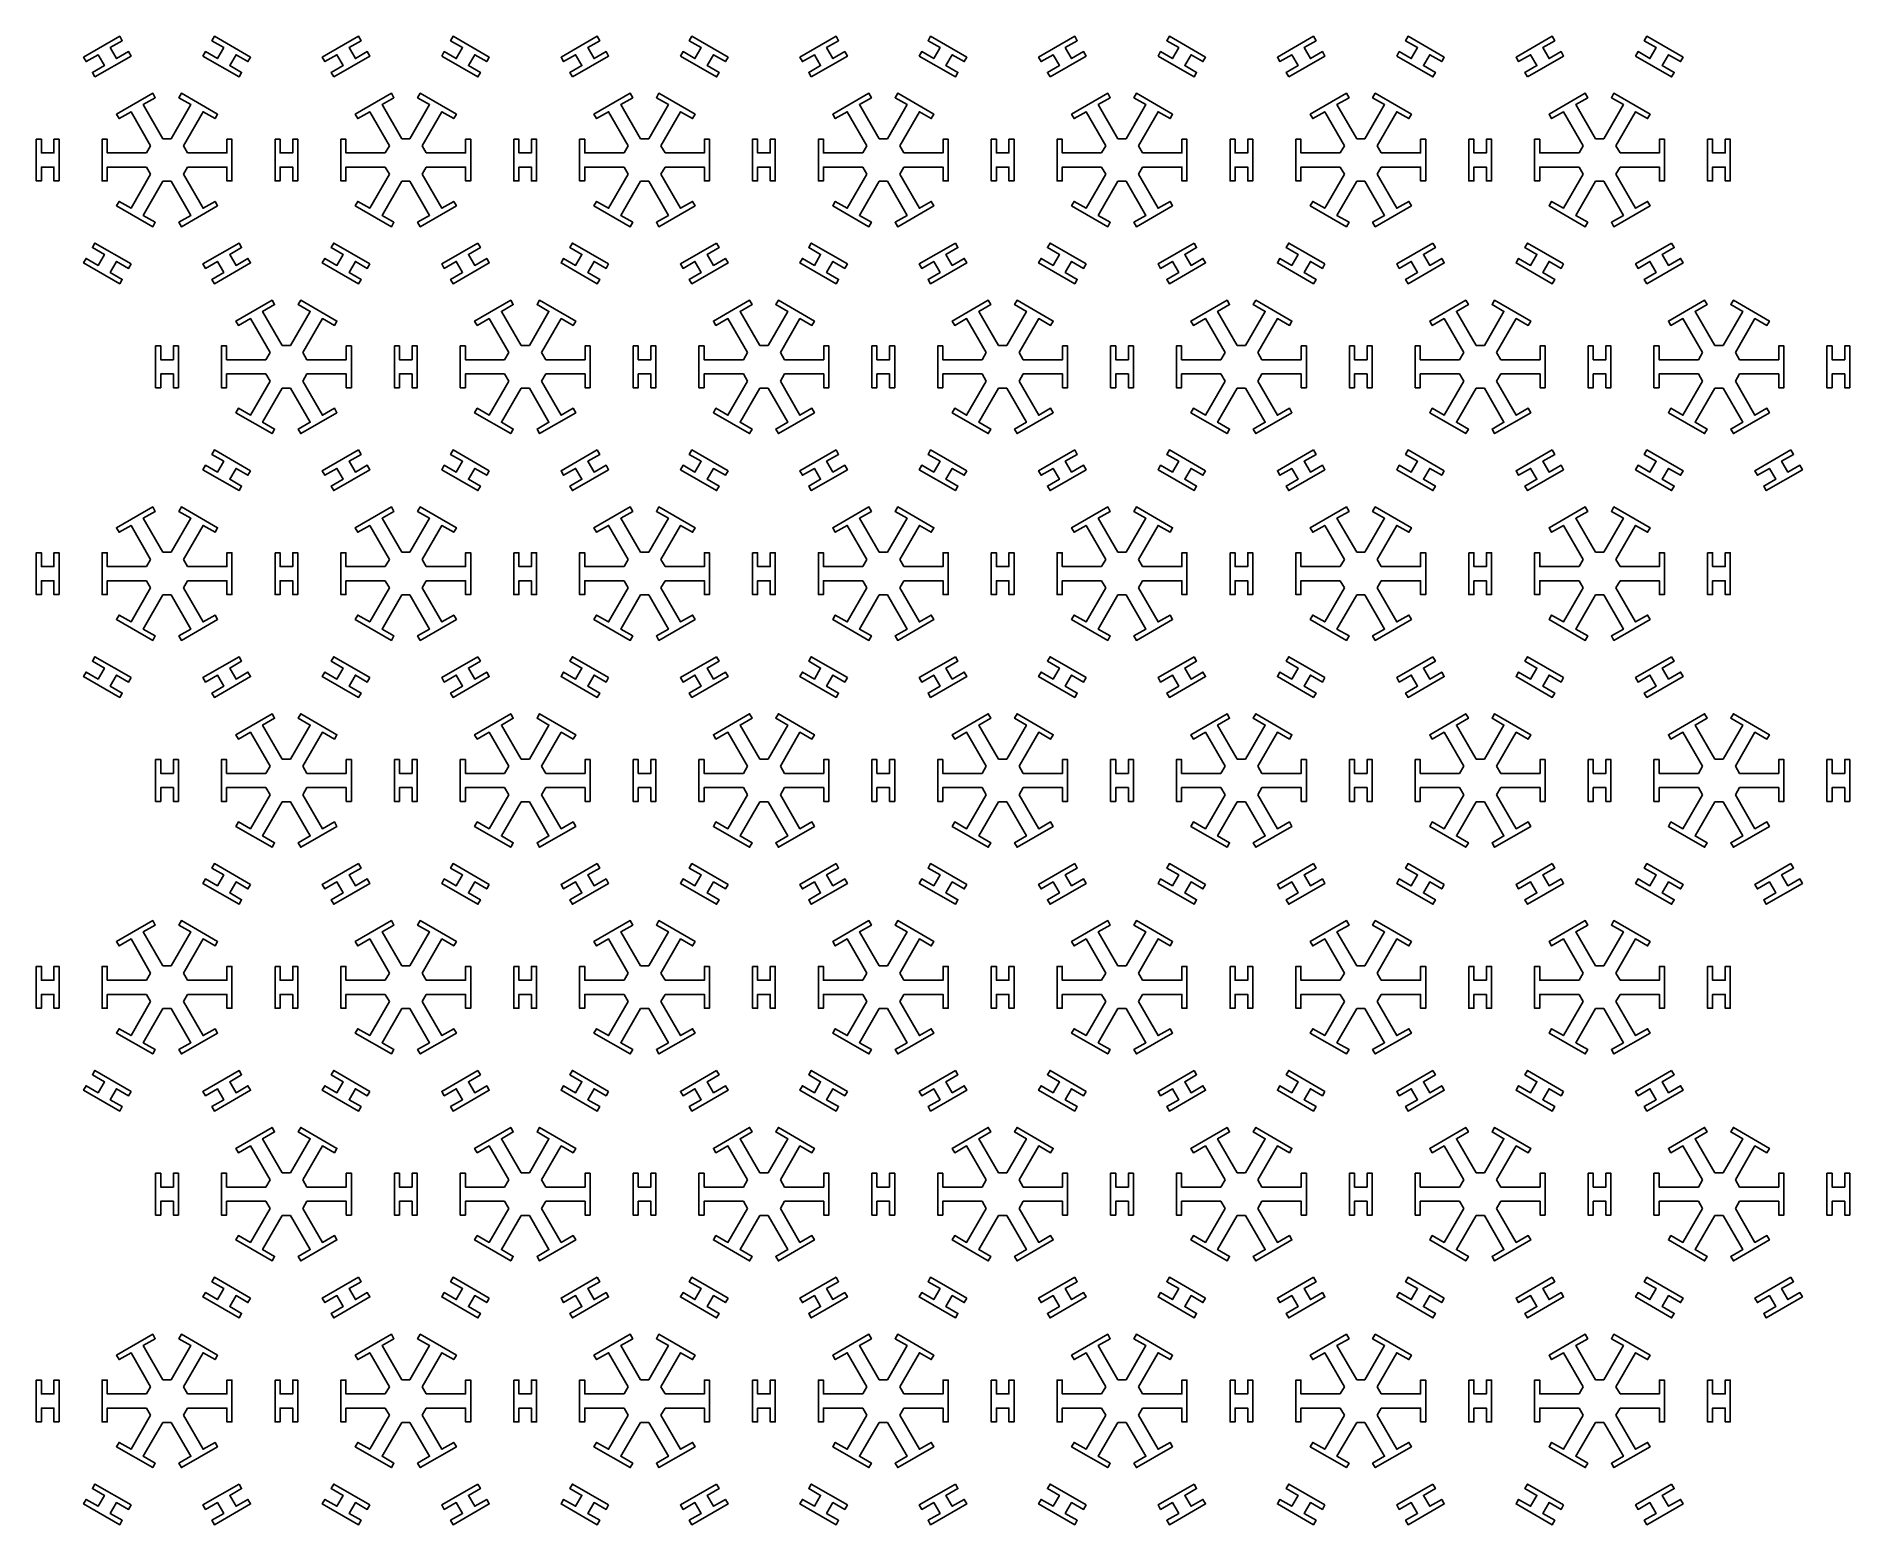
# Model space of a CAD drawing. Extents: x -18 to 221, y -179 to 16.
import ezdxf

# ---------------------------------------------------------------- set-up
doc = ezdxf.new("R2010")
doc.units = 0

msp = doc.modelspace()

# ---------------------------------------------------------------- linework, layer by layer
for p, q in [((-1.12, 2.8), (-0.03, 2.8)), ((30.29, 2.8), (31.38, 2.8)), ((61.69, 2.8), (62.78, 2.8)), ((93.09, 2.8), (94.18, 2.8)), ((124.49, 2.8), (125.58, 2.8)), ((155.89, 2.8), (156.98, 2.8)), ((187.29, 2.8), (188.38, 2.8)), ((-3.27, 0.93), (-2.73, 1.87)), ((1.58, 1.87), (2.13, 0.93)), ((28.13, 0.93), (28.68, 1.87)), ((32.99, 1.87), (33.53, 0.93)), ((59.53, 0.93), (60.08, 1.87)), ((64.39, 1.87), (64.93, 0.93)), ((90.93, 0.93), (91.48, 1.87)), ((95.79, 1.87), (96.33, 0.93)), ((122.33, 0.93), (122.88, 1.87)), ((127.19, 1.87), (127.73, 0.93)), ((153.73, 0.93), (154.28, 1.87)), ((158.59, 1.87), (159.13, 0.93)), ((185.13, 0.93), (185.68, 1.87)), ((189.99, 1.87), (190.53, 0.93)), ((-2.73, -1.87), (-3.27, -0.93)), ((1.58, -1.87), (2.13, -0.93)), ((28.68, -1.87), (28.13, -0.93)), ((32.99, -1.87), (33.53, -0.93)), ((60.08, -1.87), (59.53, -0.93)), ((64.39, -1.87), (64.93, -0.93)), ((91.48, -1.87), (90.93, -0.93)), ((95.79, -1.87), (96.33, -0.93)), ((122.88, -1.87), (122.33, -0.93)), ((127.19, -1.87), (127.73, -0.93)), ((154.28, -1.87), (153.73, -0.93)), ((158.59, -1.87), (159.13, -0.93)), ((185.68, -1.87), (185.13, -0.93)), ((189.99, -1.87), (190.53, -0.93)), ((-0.03, -2.8), (-1.12, -2.8)), ((31.38, -2.8), (30.29, -2.8)), ((62.78, -2.8), (61.69, -2.8)), ((94.18, -2.8), (93.09, -2.8)), ((125.58, -2.8), (124.49, -2.8)), ((156.98, -2.8), (155.89, -2.8)), ((188.38, -2.8), (187.29, -2.8)), ((12.43, -26.26), (12.97, -25.32)), ((14.58, -24.39), (15.68, -24.39)), ((17.29, -25.32), (17.83, -26.26)), ((43.83, -26.26), (44.38, -25.32)), ((45.99, -24.39), (47.08, -24.39)), ((48.69, -25.32), (49.23, -26.26)), ((75.23, -26.26), (75.78, -25.32)), ((77.39, -24.39), (78.48, -24.39)), ((80.09, -25.32), (80.63, -26.26)), ((106.63, -26.26), (107.18, -25.32)), ((108.79, -24.39), (109.88, -24.39)), ((111.49, -25.32), (112.03, -26.26)), ((138.03, -26.26), (138.58, -25.32)), ((140.19, -24.39), (141.28, -24.39)), ((142.89, -25.32), (143.43, -26.26)), ((169.43, -26.26), (169.98, -25.32)), ((171.59, -24.39), (172.68, -24.39)), ((174.29, -25.32), (174.83, -26.26)), ((200.83, -26.26), (201.38, -25.32)), ((202.99, -24.39), (204.08, -24.39)), ((205.69, -25.32), (206.24, -26.26)), ((12.97, -29.07), (12.43, -28.12)), ((17.29, -29.07), (17.83, -28.12)), ((44.38, -29.07), (43.83, -28.12)), ((48.69, -29.07), (49.23, -28.12)), ((75.78, -29.07), (75.23, -28.12)), ((80.09, -29.07), (80.63, -28.12)), ((107.18, -29.07), (106.63, -28.12)), ((111.49, -29.07), (112.03, -28.12)), ((138.58, -29.07), (138.03, -28.12)), ((142.89, -29.07), (143.43, -28.12)), ((169.98, -29.07), (169.43, -28.12)), ((174.29, -29.07), (174.83, -28.12)), ((201.38, -29.07), (200.83, -28.12)), ((205.69, -29.07), (206.24, -28.12)), ((15.68, -30), (14.58, -30)), ((47.08, -30), (45.99, -30)), ((78.48, -30), (77.39, -30)), ((109.88, -30), (108.79, -30)), ((141.28, -30), (140.19, -30)), ((172.68, -30), (171.59, -30)), ((204.08, -30), (202.99, -30)), ((-1.12, -51.58), (-0.03, -51.58)), ((30.29, -51.58), (31.38, -51.58)), ((61.69, -51.58), (62.78, -51.58)), ((93.09, -51.58), (94.18, -51.58)), ((124.49, -51.58), (125.58, -51.58)), ((155.89, -51.58), (156.98, -51.58)), ((187.29, -51.58), (188.38, -51.58)), ((-3.27, -53.46), (-2.73, -52.51)), ((1.58, -52.51), (2.13, -53.46)), ((28.13, -53.46), (28.68, -52.51)), ((32.99, -52.51), (33.53, -53.46)), ((59.53, -53.46), (60.08, -52.51)), ((64.39, -52.51), (64.93, -53.46)), ((90.93, -53.46), (91.48, -52.51)), ((95.79, -52.51), (96.33, -53.46)), ((122.33, -53.46), (122.88, -52.51)), ((127.19, -52.51), (127.73, -53.46)), ((153.73, -53.46), (154.28, -52.51)), ((158.59, -52.51), (159.13, -53.46)), ((185.13, -53.46), (185.68, -52.51)), ((189.99, -52.51), (190.53, -53.46)), ((-2.73, -56.26), (-3.27, -55.32)), ((-0.03, -57.19), (-1.12, -57.19)), ((1.58, -56.26), (2.13, -55.32)), ((28.68, -56.26), (28.13, -55.32)), ((31.38, -57.19), (30.29, -57.19)), ((32.99, -56.26), (33.53, -55.32)), ((60.08, -56.26), (59.53, -55.32)), ((62.78, -57.19), (61.69, -57.19)), ((64.39, -56.26), (64.93, -55.32)), ((91.48, -56.26), (90.93, -55.32)), ((94.18, -57.19), (93.09, -57.19)), ((95.79, -56.26), (96.33, -55.32)), ((122.88, -56.26), (122.33, -55.32)), ((125.58, -57.19), (124.49, -57.19)), ((127.19, -56.26), (127.73, -55.32)), ((154.28, -56.26), (153.73, -55.32)), ((156.98, -57.19), (155.89, -57.19)), ((158.59, -56.26), (159.13, -55.32)), ((185.68, -56.26), (185.13, -55.32)), ((188.38, -57.19), (187.29, -57.19)), ((189.99, -56.26), (190.53, -55.32)), ((12.43, -80.65), (12.97, -79.71)), ((14.58, -78.78), (15.68, -78.78)), ((17.29, -79.71), (17.83, -80.65)), ((43.83, -80.65), (44.38, -79.71)), ((45.99, -78.78), (47.08, -78.78)), ((48.69, -79.71), (49.23, -80.65)), ((75.23, -80.65), (75.78, -79.71)), ((77.39, -78.78), (78.48, -78.78)), ((80.09, -79.71), (80.63, -80.65)), ((106.63, -80.65), (107.18, -79.71)), ((108.79, -78.78), (109.88, -78.78)), ((111.49, -79.71), (112.03, -80.65)), ((138.03, -80.65), (138.58, -79.71)), ((140.19, -78.78), (141.28, -78.78)), ((142.89, -79.71), (143.43, -80.65)), ((169.43, -80.65), (169.98, -79.71)), ((171.59, -78.78), (172.68, -78.78)), ((174.29, -79.71), (174.83, -80.65)), ((200.83, -80.65), (201.38, -79.71)), ((202.99, -78.78), (204.08, -78.78)), ((205.69, -79.71), (206.24, -80.65)), ((12.97, -83.46), (12.43, -82.51)), ((17.29, -83.46), (17.83, -82.51)), ((44.38, -83.46), (43.83, -82.51)), ((48.69, -83.46), (49.23, -82.51)), ((75.78, -83.46), (75.23, -82.51)), ((80.09, -83.46), (80.63, -82.51)), ((107.18, -83.46), (106.63, -82.51)), ((111.49, -83.46), (112.03, -82.51)), ((138.58, -83.46), (138.03, -82.51)), ((142.89, -83.46), (143.43, -82.51)), ((169.98, -83.46), (169.43, -82.51)), ((174.29, -83.46), (174.83, -82.51)), ((201.38, -83.46), (200.83, -82.51)), ((205.69, -83.46), (206.24, -82.51)), ((15.68, -84.38), (14.58, -84.38)), ((47.08, -84.38), (45.99, -84.38)), ((78.48, -84.38), (77.39, -84.38)), ((109.88, -84.38), (108.79, -84.38)), ((141.28, -84.38), (140.19, -84.38)), ((172.68, -84.38), (171.59, -84.38)), ((204.08, -84.38), (202.99, -84.38)), ((-3.27, -107.85), (-2.73, -106.9)), ((-1.12, -105.97), (-0.03, -105.97)), ((1.58, -106.9), (2.13, -107.85)), ((28.13, -107.85), (28.68, -106.9)), ((30.29, -105.97), (31.38, -105.97)), ((32.99, -106.9), (33.53, -107.85)), ((59.53, -107.85), (60.08, -106.9)), ((61.69, -105.97), (62.78, -105.97)), ((64.39, -106.9), (64.93, -107.85)), ((90.93, -107.85), (91.48, -106.9)), ((93.09, -105.97), (94.18, -105.97)), ((95.79, -106.9), (96.33, -107.85)), ((122.33, -107.85), (122.88, -106.9)), ((124.49, -105.97), (125.58, -105.97)), ((127.19, -106.9), (127.73, -107.85)), ((153.73, -107.85), (154.28, -106.9)), ((155.89, -105.97), (156.98, -105.97)), ((158.59, -106.9), (159.13, -107.85)), ((185.13, -107.85), (185.68, -106.9)), ((187.29, -105.97), (188.38, -105.97)), ((189.99, -106.9), (190.53, -107.85)), ((-2.73, -110.65), (-3.27, -109.7)), ((1.58, -110.65), (2.13, -109.7)), ((28.68, -110.65), (28.13, -109.7)), ((32.99, -110.65), (33.53, -109.7)), ((60.08, -110.65), (59.53, -109.7)), ((64.39, -110.65), (64.93, -109.7)), ((91.48, -110.65), (90.93, -109.7)), ((95.79, -110.65), (96.33, -109.7)), ((122.88, -110.65), (122.33, -109.7)), ((127.19, -110.65), (127.73, -109.7)), ((154.28, -110.65), (153.73, -109.7)), ((158.59, -110.65), (159.13, -109.7)), ((185.68, -110.65), (185.13, -109.7)), ((189.99, -110.65), (190.53, -109.7)), ((-0.03, -111.58), (-1.12, -111.58)), ((31.38, -111.58), (30.29, -111.58)), ((62.78, -111.58), (61.69, -111.58)), ((94.18, -111.58), (93.09, -111.58)), ((125.58, -111.58), (124.49, -111.58)), ((156.98, -111.58), (155.89, -111.58)), ((188.38, -111.58), (187.29, -111.58)), ((14.58, -133.17), (15.68, -133.17)), ((45.99, -133.17), (47.08, -133.17)), ((77.39, -133.17), (78.48, -133.17)), ((108.79, -133.17), (109.88, -133.17)), ((140.19, -133.17), (141.28, -133.17)), ((171.59, -133.17), (172.68, -133.17)), ((202.99, -133.17), (204.08, -133.17)), ((12.43, -135.04), (12.97, -134.1)), ((17.29, -134.1), (17.83, -135.04)), ((43.83, -135.04), (44.38, -134.1)), ((48.69, -134.1), (49.23, -135.04)), ((75.23, -135.04), (75.78, -134.1)), ((80.09, -134.1), (80.63, -135.04)), ((106.63, -135.04), (107.18, -134.1)), ((111.49, -134.1), (112.03, -135.04)), ((138.03, -135.04), (138.58, -134.1)), ((142.89, -134.1), (143.43, -135.04)), ((169.43, -135.04), (169.98, -134.1)), ((174.29, -134.1), (174.83, -135.04)), ((200.83, -135.04), (201.38, -134.1)), ((205.69, -134.1), (206.24, -135.04)), ((12.97, -137.84), (12.43, -136.9)), ((17.29, -137.84), (17.83, -136.9)), ((44.38, -137.84), (43.83, -136.9)), ((48.69, -137.84), (49.23, -136.9)), ((75.78, -137.84), (75.23, -136.9)), ((80.09, -137.84), (80.63, -136.9)), ((107.18, -137.84), (106.63, -136.9)), ((111.49, -137.84), (112.03, -136.9)), ((138.58, -137.84), (138.03, -136.9)), ((142.89, -137.84), (143.43, -136.9)), ((169.98, -137.84), (169.43, -136.9)), ((174.29, -137.84), (174.83, -136.9)), ((201.38, -137.84), (200.83, -136.9)), ((205.69, -137.84), (206.24, -136.9)), ((15.68, -138.77), (14.58, -138.77)), ((47.08, -138.77), (45.99, -138.77)), ((78.48, -138.77), (77.39, -138.77)), ((109.88, -138.77), (108.79, -138.77)), ((141.28, -138.77), (140.19, -138.77)), ((172.68, -138.77), (171.59, -138.77)), ((204.08, -138.77), (202.99, -138.77)), ((-3.27, -162.23), (-2.73, -161.29)), ((-1.12, -160.36), (-0.03, -160.36)), ((1.58, -161.29), (2.13, -162.23)), ((28.13, -162.23), (28.68, -161.29)), ((30.29, -160.36), (31.38, -160.36)), ((32.99, -161.29), (33.53, -162.23)), ((59.53, -162.23), (60.08, -161.29)), ((61.69, -160.36), (62.78, -160.36)), ((64.39, -161.29), (64.93, -162.23)), ((90.93, -162.23), (91.48, -161.29)), ((93.09, -160.36), (94.18, -160.36)), ((95.79, -161.29), (96.33, -162.23)), ((122.33, -162.23), (122.88, -161.29)), ((124.49, -160.36), (125.58, -160.36)), ((127.19, -161.29), (127.73, -162.23)), ((153.73, -162.23), (154.28, -161.29)), ((155.89, -160.36), (156.98, -160.36)), ((158.59, -161.29), (159.13, -162.23)), ((185.13, -162.23), (185.68, -161.29)), ((187.29, -160.36), (188.38, -160.36)), ((189.99, -161.29), (190.53, -162.23)), ((-2.73, -165.04), (-3.27, -164.09)), ((1.58, -165.04), (2.13, -164.09)), ((28.68, -165.04), (28.13, -164.09)), ((32.99, -165.04), (33.53, -164.09)), ((60.08, -165.04), (59.53, -164.09)), ((64.39, -165.04), (64.93, -164.09)), ((91.48, -165.04), (90.93, -164.09)), ((95.79, -165.04), (96.33, -164.09)), ((122.88, -165.04), (122.33, -164.09)), ((127.19, -165.04), (127.73, -164.09)), ((154.28, -165.04), (153.73, -164.09)), ((158.59, -165.04), (159.13, -164.09)), ((185.68, -165.04), (185.13, -164.09)), ((189.99, -165.04), (190.53, -164.09)), ((-0.03, -165.97), (-1.12, -165.97)), ((31.38, -165.97), (30.29, -165.97)), ((62.78, -165.97), (61.69, -165.97)), ((94.18, -165.97), (93.09, -165.97)), ((125.58, -165.97), (124.49, -165.97)), ((156.98, -165.97), (155.89, -165.97)), ((188.38, -165.97), (187.29, -165.97))]:
    msp.add_line(p, q)
for points in [[(-10.05, 10.93, 0), (-10.38, 11.51, 0), (-8.81, 12.41, 0), (-9.64, 13.85, 0), (-11.21, 12.94, 0), (-11.55, 13.52, 0), (-6.79, 16.27, 0), (-6.46, 15.69, 0), (-8.03, 14.78, 0), (-7.2, 13.34, 0), (-5.63, 14.25, 0), (-5.29, 13.67, 0), (-10.05, 10.93, 0)], [(4.15, 13.67, 0), (4.49, 14.25, 0), (6.06, 13.34, 0), (6.89, 14.78, 0), (5.32, 15.69, 0), (5.65, 16.27, 0), (10.41, 13.52, 0), (10.07, 12.94, 0), (8.5, 13.85, 0), (7.67, 12.41, 0), (9.24, 11.51, 0), (8.91, 10.93, 0), (4.15, 13.67, 0)], [(21.35, 10.93, 0), (21.02, 11.51, 0), (22.59, 12.41, 0), (21.76, 13.85, 0), (20.19, 12.94, 0), (19.85, 13.52, 0), (24.61, 16.27, 0), (24.94, 15.69, 0), (23.37, 14.78, 0), (24.2, 13.34, 0), (25.77, 14.25, 0), (26.11, 13.67, 0), (21.35, 10.93, 0)], [(35.55, 13.67, 0), (35.89, 14.25, 0), (37.46, 13.34, 0), (38.29, 14.78, 0), (36.72, 15.69, 0), (37.05, 16.27, 0), (41.81, 13.52, 0), (41.47, 12.94, 0), (39.9, 13.85, 0), (39.07, 12.41, 0), (40.64, 11.51, 0), (40.31, 10.93, 0), (35.55, 13.67, 0)], [(52.75, 10.93, 0), (52.42, 11.51, 0), (53.99, 12.41, 0), (53.16, 13.85, 0), (51.59, 12.94, 0), (51.25, 13.52, 0), (56.01, 16.27, 0), (56.34, 15.69, 0), (54.77, 14.78, 0), (55.6, 13.34, 0), (57.17, 14.25, 0), (57.51, 13.67, 0), (52.75, 10.93, 0)], [(66.95, 13.67, 0), (67.29, 14.25, 0), (68.86, 13.34, 0), (69.69, 14.78, 0), (68.12, 15.69, 0), (68.45, 16.27, 0), (73.21, 13.52, 0), (72.87, 12.94, 0), (71.3, 13.85, 0), (70.47, 12.41, 0), (72.04, 11.51, 0), (71.71, 10.93, 0), (66.95, 13.67, 0)], [(84.16, 10.93, 0), (83.82, 11.51, 0), (85.39, 12.41, 0), (84.56, 13.85, 0), (82.99, 12.94, 0), (82.66, 13.52, 0), (87.41, 16.27, 0), (87.74, 15.69, 0), (86.17, 14.78, 0), (87, 13.34, 0), (88.57, 14.25, 0), (88.91, 13.67, 0), (84.16, 10.93, 0)], [(98.36, 13.67, 0), (98.69, 14.25, 0), (100.26, 13.34, 0), (101.09, 14.78, 0), (99.52, 15.69, 0), (99.86, 16.27, 0), (104.61, 13.52, 0), (104.27, 12.94, 0), (102.7, 13.85, 0), (101.87, 12.41, 0), (103.44, 11.51, 0), (103.11, 10.93, 0), (98.36, 13.67, 0)], [(115.56, 10.93, 0), (115.22, 11.51, 0), (116.79, 12.41, 0), (115.96, 13.85, 0), (114.39, 12.94, 0), (114.06, 13.52, 0), (118.81, 16.27, 0), (119.14, 15.69, 0), (117.57, 14.78, 0), (118.4, 13.34, 0), (119.97, 14.25, 0), (120.31, 13.67, 0), (115.56, 10.93, 0)], [(129.76, 13.67, 0), (130.09, 14.25, 0), (131.66, 13.34, 0), (132.49, 14.78, 0), (130.92, 15.69, 0), (131.26, 16.27, 0), (136.01, 13.52, 0), (135.67, 12.94, 0), (134.1, 13.85, 0), (133.27, 12.41, 0), (134.84, 11.51, 0), (134.51, 10.93, 0), (129.76, 13.67, 0)], [(146.96, 10.93, 0), (146.62, 11.51, 0), (148.19, 12.41, 0), (147.36, 13.85, 0), (145.79, 12.94, 0), (145.46, 13.52, 0), (150.21, 16.27, 0), (150.55, 15.69, 0), (148.97, 14.78, 0), (149.8, 13.34, 0), (151.38, 14.25, 0), (151.71, 13.67, 0), (146.96, 10.93, 0)], [(161.16, 13.67, 0), (161.49, 14.25, 0), (163.06, 13.34, 0), (163.89, 14.78, 0), (162.32, 15.69, 0), (162.66, 16.27, 0), (167.41, 13.52, 0), (167.08, 12.94, 0), (165.5, 13.85, 0), (164.67, 12.41, 0), (166.25, 11.51, 0), (165.91, 10.93, 0), (161.16, 13.67, 0)], [(178.36, 10.93, 0), (178.02, 11.51, 0), (179.59, 12.41, 0), (178.76, 13.85, 0), (177.19, 12.94, 0), (176.86, 13.52, 0), (181.61, 16.27, 0), (181.95, 15.69, 0), (180.37, 14.78, 0), (181.2, 13.34, 0), (182.78, 14.25, 0), (183.11, 13.67, 0), (178.36, 10.93, 0)], [(192.56, 13.67, 0), (192.89, 14.25, 0), (194.46, 13.34, 0), (195.29, 14.78, 0), (193.72, 15.69, 0), (194.06, 16.27, 0), (198.81, 13.52, 0), (198.48, 12.94, 0), (196.9, 13.85, 0), (196.07, 12.41, 0), (197.65, 11.51, 0), (197.31, 10.93, 0), (192.56, 13.67, 0)], [(-1.12, 2.8, 0), (-3.7, 7.28, 0), (-2.13, 8.19, 0), (-2.46, 8.77, 0), (-7.22, 6.02, 0), (-6.88, 5.44, 0), (-5.31, 6.35, 0), (-2.73, 1.87, 0)], [(1.58, 1.87, 0), (4.17, 6.35, 0), (5.74, 5.44, 0), (6.08, 6.02, 0), (1.32, 8.77, 0), (0.99, 8.19, 0), (2.56, 7.28, 0), (-0.03, 2.8, 0)], [(30.29, 2.8, 0), (27.7, 7.28, 0), (29.27, 8.19, 0), (28.94, 8.77, 0), (24.18, 6.02, 0), (24.52, 5.44, 0), (26.09, 6.35, 0), (28.68, 1.87, 0)], [(32.99, 1.87, 0), (35.57, 6.35, 0), (37.14, 5.44, 0), (37.48, 6.02, 0), (32.72, 8.77, 0), (32.39, 8.19, 0), (33.96, 7.28, 0), (31.38, 2.8, 0)], [(61.69, 2.8, 0), (59.1, 7.28, 0), (60.67, 8.19, 0), (60.34, 8.77, 0), (55.58, 6.02, 0), (55.92, 5.44, 0), (57.49, 6.35, 0), (60.08, 1.87, 0)], [(64.39, 1.87, 0), (66.97, 6.35, 0), (68.54, 5.44, 0), (68.88, 6.02, 0), (64.12, 8.77, 0), (63.79, 8.19, 0), (65.36, 7.28, 0), (62.78, 2.8, 0)], [(93.09, 2.8, 0), (90.5, 7.28, 0), (92.07, 8.19, 0), (91.74, 8.77, 0), (86.99, 6.02, 0), (87.32, 5.44, 0), (88.89, 6.35, 0), (91.48, 1.87, 0)], [(95.79, 1.87, 0), (98.37, 6.35, 0), (99.94, 5.44, 0), (100.28, 6.02, 0), (95.53, 8.77, 0), (95.19, 8.19, 0), (96.76, 7.28, 0), (94.18, 2.8, 0)], [(124.49, 2.8, 0), (121.9, 7.28, 0), (123.47, 8.19, 0), (123.14, 8.77, 0), (118.39, 6.02, 0), (118.72, 5.44, 0), (120.29, 6.35, 0), (122.88, 1.87, 0)], [(127.19, 1.87, 0), (129.77, 6.35, 0), (131.34, 5.44, 0), (131.68, 6.02, 0), (126.93, 8.77, 0), (126.59, 8.19, 0), (128.16, 7.28, 0), (125.58, 2.8, 0)], [(155.89, 2.8, 0), (153.3, 7.28, 0), (154.88, 8.19, 0), (154.54, 8.77, 0), (149.79, 6.02, 0), (150.12, 5.44, 0), (151.69, 6.35, 0), (154.28, 1.87, 0)], [(158.59, 1.87, 0), (161.17, 6.35, 0), (162.75, 5.44, 0), (163.08, 6.02, 0), (158.33, 8.77, 0), (157.99, 8.19, 0), (159.56, 7.28, 0), (156.98, 2.8, 0)], [(187.29, 2.8, 0), (184.7, 7.28, 0), (186.28, 8.19, 0), (185.94, 8.77, 0), (181.19, 6.02, 0), (181.52, 5.44, 0), (183.09, 6.35, 0), (185.68, 1.87, 0)], [(189.99, 1.87, 0), (192.57, 6.35, 0), (194.15, 5.44, 0), (194.48, 6.02, 0), (189.73, 8.77, 0), (189.39, 8.19, 0), (190.96, 7.28, 0), (188.38, 2.8, 0)], [(-14.77, -2.74, 0), (-15.44, -2.74, 0), (-15.44, -0.93, 0), (-17.1, -0.93, 0), (-17.1, -2.74, 0), (-17.77, -2.74, 0), (-17.77, 2.74, 0), (-17.1, 2.74, 0), (-17.1, 0.93, 0), (-15.44, 0.93, 0), (-15.44, 2.74, 0), (-14.77, 2.74, 0), (-14.77, -2.74, 0)], [(-3.27, 0.93, 0), (-8.44, 0.93, 0), (-8.44, 2.74, 0), (-9.11, 2.74, 0), (-9.11, -2.74, 0), (-8.44, -2.74, 0), (-8.44, -0.93, 0), (-3.27, -0.93, 0)], [(2.13, -0.93, 0), (7.3, -0.93, 0), (7.3, -2.74, 0), (7.97, -2.74, 0), (7.97, 2.74, 0), (7.3, 2.74, 0), (7.3, 0.93, 0), (2.13, 0.93, 0)], [(13.63, 2.74, 0), (14.3, 2.74, 0), (14.3, 0.93, 0), (15.96, 0.93, 0), (15.96, 2.74, 0), (16.63, 2.74, 0), (16.63, -2.74, 0), (15.96, -2.74, 0), (15.96, -0.93, 0), (14.3, -0.93, 0), (14.3, -2.74, 0), (13.63, -2.74, 0), (13.63, 2.74, 0)], [(28.13, 0.93, 0), (22.96, 0.93, 0), (22.96, 2.74, 0), (22.29, 2.74, 0), (22.29, -2.74, 0), (22.96, -2.74, 0), (22.96, -0.93, 0), (28.13, -0.93, 0)], [(33.53, -0.93, 0), (38.7, -0.93, 0), (38.7, -2.74, 0), (39.37, -2.74, 0), (39.37, 2.74, 0), (38.7, 2.74, 0), (38.7, 0.93, 0), (33.53, 0.93, 0)], [(45.03, 2.74, 0), (45.7, 2.74, 0), (45.7, 0.93, 0), (47.36, 0.93, 0), (47.36, 2.74, 0), (48.03, 2.74, 0), (48.03, -2.74, 0), (47.36, -2.74, 0), (47.36, -0.93, 0), (45.7, -0.93, 0), (45.7, -2.74, 0), (45.03, -2.74, 0), (45.03, 2.74, 0)], [(59.53, 0.93, 0), (54.36, 0.93, 0), (54.36, 2.74, 0), (53.69, 2.74, 0), (53.69, -2.74, 0), (54.36, -2.74, 0), (54.36, -0.93, 0), (59.53, -0.93, 0)], [(64.93, -0.93, 0), (70.1, -0.93, 0), (70.1, -2.74, 0), (70.77, -2.74, 0), (70.77, 2.74, 0), (70.1, 2.74, 0), (70.1, 0.93, 0), (64.93, 0.93, 0)], [(76.43, 2.74, 0), (77.1, 2.74, 0), (77.1, 0.93, 0), (78.76, 0.93, 0), (78.76, 2.74, 0), (79.43, 2.74, 0), (79.43, -2.74, 0), (78.76, -2.74, 0), (78.76, -0.93, 0), (77.1, -0.93, 0), (77.1, -2.74, 0), (76.43, -2.74, 0), (76.43, 2.74, 0)], [(90.93, 0.93, 0), (85.76, 0.93, 0), (85.76, 2.74, 0), (85.09, 2.74, 0), (85.09, -2.74, 0), (85.76, -2.74, 0), (85.76, -0.93, 0), (90.93, -0.93, 0)], [(96.33, -0.93, 0), (101.5, -0.93, 0), (101.5, -2.74, 0), (102.17, -2.74, 0), (102.17, 2.74, 0), (101.5, 2.74, 0), (101.5, 0.93, 0), (96.33, 0.93, 0)], [(107.83, 2.74, 0), (108.5, 2.74, 0), (108.5, 0.93, 0), (110.16, 0.93, 0), (110.16, 2.74, 0), (110.83, 2.74, 0), (110.83, -2.74, 0), (110.16, -2.74, 0), (110.16, -0.93, 0), (108.5, -0.93, 0), (108.5, -2.74, 0), (107.83, -2.74, 0), (107.83, 2.74, 0)], [(122.33, 0.93, 0), (117.16, 0.93, 0), (117.16, 2.74, 0), (116.49, 2.74, 0), (116.49, -2.74, 0), (117.16, -2.74, 0), (117.16, -0.93, 0), (122.33, -0.93, 0)], [(127.73, -0.93, 0), (132.9, -0.93, 0), (132.9, -2.74, 0), (133.57, -2.74, 0), (133.57, 2.74, 0), (132.9, 2.74, 0), (132.9, 0.93, 0), (127.73, 0.93, 0)], [(139.23, 2.74, 0), (139.9, 2.74, 0), (139.9, 0.93, 0), (141.56, 0.93, 0), (141.56, 2.74, 0), (142.23, 2.74, 0), (142.23, -2.74, 0), (141.56, -2.74, 0), (141.56, -0.93, 0), (139.9, -0.93, 0), (139.9, -2.74, 0), (139.23, -2.74, 0), (139.23, 2.74, 0)], [(153.73, 0.93, 0), (148.56, 0.93, 0), (148.56, 2.74, 0), (147.89, 2.74, 0), (147.89, -2.74, 0), (148.56, -2.74, 0), (148.56, -0.93, 0), (153.73, -0.93, 0)], [(159.13, -0.93, 0), (164.3, -0.93, 0), (164.3, -2.74, 0), (164.97, -2.74, 0), (164.97, 2.74, 0), (164.3, 2.74, 0), (164.3, 0.93, 0), (159.13, 0.93, 0)], [(170.63, 2.74, 0), (171.3, 2.74, 0), (171.3, 0.93, 0), (172.96, 0.93, 0), (172.96, 2.74, 0), (173.63, 2.74, 0), (173.63, -2.74, 0), (172.96, -2.74, 0), (172.96, -0.93, 0), (171.3, -0.93, 0), (171.3, -2.74, 0), (170.63, -2.74, 0), (170.63, 2.74, 0)], [(185.13, 0.93, 0), (179.96, 0.93, 0), (179.96, 2.74, 0), (179.29, 2.74, 0), (179.29, -2.74, 0), (179.96, -2.74, 0), (179.96, -0.93, 0), (185.13, -0.93, 0)], [(190.53, -0.93, 0), (195.7, -0.93, 0), (195.7, -2.74, 0), (196.37, -2.74, 0), (196.37, 2.74, 0), (195.7, 2.74, 0), (195.7, 0.93, 0), (190.53, 0.93, 0)], [(202.03, 2.74, 0), (202.7, 2.74, 0), (202.7, 0.93, 0), (204.36, 0.93, 0), (204.36, 2.74, 0), (205.03, 2.74, 0), (205.03, -2.74, 0), (204.36, -2.74, 0), (204.36, -0.93, 0), (202.7, -0.93, 0), (202.7, -2.74, 0), (202.03, -2.74, 0), (202.03, 2.74, 0)], [(-2.73, -1.87, 0), (-5.31, -6.35, 0), (-6.88, -5.44, 0), (-7.22, -6.02, 0), (-2.46, -8.77, 0), (-2.13, -8.19, 0), (-3.7, -7.28, 0), (-1.12, -2.8, 0)], [(-0.03, -2.8, 0), (2.56, -7.28, 0), (0.99, -8.19, 0), (1.32, -8.77, 0), (6.08, -6.02, 0), (5.74, -5.44, 0), (4.17, -6.35, 0), (1.58, -1.87, 0)], [(28.68, -1.87, 0), (26.09, -6.35, 0), (24.52, -5.44, 0), (24.18, -6.02, 0), (28.94, -8.77, 0), (29.27, -8.19, 0), (27.7, -7.28, 0), (30.29, -2.8, 0)], [(31.38, -2.8, 0), (33.96, -7.28, 0), (32.39, -8.19, 0), (32.72, -8.77, 0), (37.48, -6.02, 0), (37.14, -5.44, 0), (35.57, -6.35, 0), (32.99, -1.87, 0)], [(60.08, -1.87, 0), (57.49, -6.35, 0), (55.92, -5.44, 0), (55.58, -6.02, 0), (60.34, -8.77, 0), (60.67, -8.19, 0), (59.1, -7.28, 0), (61.69, -2.8, 0)], [(62.78, -2.8, 0), (65.36, -7.28, 0), (63.79, -8.19, 0), (64.12, -8.77, 0), (68.88, -6.02, 0), (68.54, -5.44, 0), (66.97, -6.35, 0), (64.39, -1.87, 0)], [(91.48, -1.87, 0), (88.89, -6.35, 0), (87.32, -5.44, 0), (86.99, -6.02, 0), (91.74, -8.77, 0), (92.07, -8.19, 0), (90.5, -7.28, 0), (93.09, -2.8, 0)], [(94.18, -2.8, 0), (96.76, -7.28, 0), (95.19, -8.19, 0), (95.53, -8.77, 0), (100.28, -6.02, 0), (99.94, -5.44, 0), (98.37, -6.35, 0), (95.79, -1.87, 0)], [(122.88, -1.87, 0), (120.29, -6.35, 0), (118.72, -5.44, 0), (118.39, -6.02, 0), (123.14, -8.77, 0), (123.47, -8.19, 0), (121.9, -7.28, 0), (124.49, -2.8, 0)], [(125.58, -2.8, 0), (128.16, -7.28, 0), (126.59, -8.19, 0), (126.93, -8.77, 0), (131.68, -6.02, 0), (131.34, -5.44, 0), (129.77, -6.35, 0), (127.19, -1.87, 0)], [(154.28, -1.87, 0), (151.69, -6.35, 0), (150.12, -5.44, 0), (149.79, -6.02, 0), (154.54, -8.77, 0), (154.88, -8.19, 0), (153.3, -7.28, 0), (155.89, -2.8, 0)], [(156.98, -2.8, 0), (159.56, -7.28, 0), (157.99, -8.19, 0), (158.33, -8.77, 0), (163.08, -6.02, 0), (162.75, -5.44, 0), (161.17, -6.35, 0), (158.59, -1.87, 0)], [(185.68, -1.87, 0), (183.09, -6.35, 0), (181.52, -5.44, 0), (181.19, -6.02, 0), (185.94, -8.77, 0), (186.28, -8.19, 0), (184.7, -7.28, 0), (187.29, -2.8, 0)], [(188.38, -2.8, 0), (190.96, -7.28, 0), (189.39, -8.19, 0), (189.73, -8.77, 0), (194.48, -6.02, 0), (194.15, -5.44, 0), (192.57, -6.35, 0), (189.99, -1.87, 0)], [(-5.29, -13.67, 0), (-5.63, -14.25, 0), (-7.2, -13.34, 0), (-8.03, -14.78, 0), (-6.46, -15.69, 0), (-6.79, -16.27, 0), (-11.55, -13.52, 0), (-11.21, -12.94, 0), (-9.64, -13.85, 0), (-8.81, -12.41, 0), (-10.38, -11.51, 0), (-10.05, -10.93, 0), (-5.29, -13.67, 0)], [(8.91, -10.93, 0), (9.24, -11.51, 0), (7.67, -12.41, 0), (8.5, -13.85, 0), (10.07, -12.94, 0), (10.41, -13.52, 0), (5.65, -16.27, 0), (5.32, -15.69, 0), (6.89, -14.78, 0), (6.06, -13.34, 0), (4.49, -14.25, 0), (4.15, -13.67, 0), (8.91, -10.93, 0)], [(5.65, -16.27, 0), (5.32, -15.69, 0), (6.89, -14.78, 0), (6.06, -13.34, 0), (4.49, -14.25, 0), (4.15, -13.67, 0), (8.91, -10.93, 0), (9.24, -11.51, 0), (7.67, -12.41, 0), (8.5, -13.85, 0), (10.07, -12.94, 0), (10.41, -13.52, 0), (5.65, -16.27, 0)], [(26.11, -13.67, 0), (25.77, -14.25, 0), (24.2, -13.34, 0), (23.37, -14.78, 0), (24.94, -15.69, 0), (24.61, -16.27, 0), (19.85, -13.52, 0), (20.19, -12.94, 0), (21.76, -13.85, 0), (22.59, -12.41, 0), (21.02, -11.51, 0), (21.35, -10.93, 0), (26.11, -13.67, 0)], [(40.31, -10.93, 0), (40.64, -11.51, 0), (39.07, -12.41, 0), (39.9, -13.85, 0), (41.47, -12.94, 0), (41.81, -13.52, 0), (37.05, -16.27, 0), (36.72, -15.69, 0), (38.29, -14.78, 0), (37.46, -13.34, 0), (35.89, -14.25, 0), (35.55, -13.67, 0), (40.31, -10.93, 0)], [(57.51, -13.67, 0), (57.17, -14.25, 0), (55.6, -13.34, 0), (54.77, -14.78, 0), (56.34, -15.69, 0), (56.01, -16.27, 0), (51.25, -13.52, 0), (51.59, -12.94, 0), (53.16, -13.85, 0), (53.99, -12.41, 0), (52.42, -11.51, 0), (52.75, -10.93, 0), (57.51, -13.67, 0)], [(71.71, -10.93, 0), (72.04, -11.51, 0), (70.47, -12.41, 0), (71.3, -13.85, 0), (72.87, -12.94, 0), (73.21, -13.52, 0), (68.45, -16.27, 0), (68.12, -15.69, 0), (69.69, -14.78, 0), (68.86, -13.34, 0), (67.29, -14.25, 0), (66.95, -13.67, 0), (71.71, -10.93, 0)], [(88.91, -13.67, 0), (88.57, -14.25, 0), (87, -13.34, 0), (86.17, -14.78, 0), (87.74, -15.69, 0), (87.41, -16.27, 0), (82.66, -13.52, 0), (82.99, -12.94, 0), (84.56, -13.85, 0), (85.39, -12.41, 0), (83.82, -11.51, 0), (84.16, -10.93, 0), (88.91, -13.67, 0)], [(103.11, -10.93, 0), (103.44, -11.51, 0), (101.87, -12.41, 0), (102.7, -13.85, 0), (104.27, -12.94, 0), (104.61, -13.52, 0), (99.86, -16.27, 0), (99.52, -15.69, 0), (101.09, -14.78, 0), (100.26, -13.34, 0), (98.69, -14.25, 0), (98.36, -13.67, 0), (103.11, -10.93, 0)], [(120.31, -13.67, 0), (119.97, -14.25, 0), (118.4, -13.34, 0), (117.57, -14.78, 0), (119.14, -15.69, 0), (118.81, -16.27, 0), (114.06, -13.52, 0), (114.39, -12.94, 0), (115.96, -13.85, 0), (116.79, -12.41, 0), (115.22, -11.51, 0), (115.56, -10.93, 0), (120.31, -13.67, 0)], [(134.51, -10.93, 0), (134.84, -11.51, 0), (133.27, -12.41, 0), (134.1, -13.85, 0), (135.67, -12.94, 0), (136.01, -13.52, 0), (131.26, -16.27, 0), (130.92, -15.69, 0), (132.49, -14.78, 0), (131.66, -13.34, 0), (130.09, -14.25, 0), (129.76, -13.67, 0), (134.51, -10.93, 0)], [(151.71, -13.67, 0), (151.38, -14.25, 0), (149.8, -13.34, 0), (148.97, -14.78, 0), (150.55, -15.69, 0), (150.21, -16.27, 0), (145.46, -13.52, 0), (145.79, -12.94, 0), (147.36, -13.85, 0), (148.19, -12.41, 0), (146.62, -11.51, 0), (146.96, -10.93, 0), (151.71, -13.67, 0)], [(165.91, -10.93, 0), (166.25, -11.51, 0), (164.67, -12.41, 0), (165.5, -13.85, 0), (167.08, -12.94, 0), (167.41, -13.52, 0), (162.66, -16.27, 0), (162.32, -15.69, 0), (163.89, -14.78, 0), (163.06, -13.34, 0), (161.49, -14.25, 0), (161.16, -13.67, 0), (165.91, -10.93, 0)], [(183.11, -13.67, 0), (182.78, -14.25, 0), (181.2, -13.34, 0), (180.37, -14.78, 0), (181.95, -15.69, 0), (181.61, -16.27, 0), (176.86, -13.52, 0), (177.19, -12.94, 0), (178.76, -13.85, 0), (179.59, -12.41, 0), (178.02, -11.51, 0), (178.36, -10.93, 0), (183.11, -13.67, 0)], [(197.31, -10.93, 0), (197.65, -11.51, 0), (196.07, -12.41, 0), (196.9, -13.85, 0), (198.48, -12.94, 0), (198.81, -13.52, 0), (194.06, -16.27, 0), (193.72, -15.69, 0), (195.29, -14.78, 0), (194.46, -13.34, 0), (192.89, -14.25, 0), (192.56, -13.67, 0), (197.31, -10.93, 0)], [(14.58, -24.39, 0), (12, -19.91, 0), (13.57, -19.01, 0), (13.24, -18.43, 0), (8.48, -21.17, 0), (8.82, -21.75, 0), (10.39, -20.84, 0), (12.97, -25.32, 0)], [(17.29, -25.32, 0), (19.87, -20.84, 0), (21.44, -21.75, 0), (21.78, -21.17, 0), (17.02, -18.43, 0), (16.69, -19.01, 0), (18.26, -19.91, 0), (15.68, -24.39, 0)], [(45.99, -24.39, 0), (43.4, -19.91, 0), (44.97, -19.01, 0), (44.64, -18.43, 0), (39.88, -21.17, 0), (40.22, -21.75, 0), (41.79, -20.84, 0), (44.38, -25.32, 0)], [(48.69, -25.32, 0), (51.27, -20.84, 0), (52.84, -21.75, 0), (53.18, -21.17, 0), (48.42, -18.43, 0), (48.09, -19.01, 0), (49.66, -19.91, 0), (47.08, -24.39, 0)], [(77.39, -24.39, 0), (74.8, -19.91, 0), (76.37, -19.01, 0), (76.04, -18.43, 0), (71.28, -21.17, 0), (71.62, -21.75, 0), (73.19, -20.84, 0), (75.78, -25.32, 0)], [(80.09, -25.32, 0), (82.67, -20.84, 0), (84.24, -21.75, 0), (84.58, -21.17, 0), (79.83, -18.43, 0), (79.49, -19.01, 0), (81.06, -19.91, 0), (78.48, -24.39, 0)], [(108.79, -24.39, 0), (106.2, -19.91, 0), (107.77, -19.01, 0), (107.44, -18.43, 0), (102.69, -21.17, 0), (103.02, -21.75, 0), (104.59, -20.84, 0), (107.18, -25.32, 0)], [(111.49, -25.32, 0), (114.07, -20.84, 0), (115.64, -21.75, 0), (115.98, -21.17, 0), (111.23, -18.43, 0), (110.89, -19.01, 0), (112.46, -19.91, 0), (109.88, -24.39, 0)], [(140.19, -24.39, 0), (137.6, -19.91, 0), (139.17, -19.01, 0), (138.84, -18.43, 0), (134.09, -21.17, 0), (134.42, -21.75, 0), (135.99, -20.84, 0), (138.58, -25.32, 0)], [(142.89, -25.32, 0), (145.47, -20.84, 0), (147.05, -21.75, 0), (147.38, -21.17, 0), (142.63, -18.43, 0), (142.29, -19.01, 0), (143.86, -19.91, 0), (141.28, -24.39, 0)], [(171.59, -24.39, 0), (169, -19.91, 0), (170.58, -19.01, 0), (170.24, -18.43, 0), (165.49, -21.17, 0), (165.82, -21.75, 0), (167.39, -20.84, 0), (169.98, -25.32, 0)], [(174.29, -25.32, 0), (176.87, -20.84, 0), (178.45, -21.75, 0), (178.78, -21.17, 0), (174.03, -18.43, 0), (173.69, -19.01, 0), (175.26, -19.91, 0), (172.68, -24.39, 0)], [(202.99, -24.39, 0), (200.4, -19.91, 0), (201.98, -19.01, 0), (201.64, -18.43, 0), (196.89, -21.17, 0), (197.22, -21.75, 0), (198.79, -20.84, 0), (201.38, -25.32, 0)], [(205.69, -25.32, 0), (208.27, -20.84, 0), (209.85, -21.75, 0), (210.18, -21.17, 0), (205.43, -18.43, 0), (205.09, -19.01, 0), (206.67, -19.91, 0), (204.08, -24.39, 0)], [(0.93, -29.94, 0), (0.26, -29.94, 0), (0.26, -28.12, 0), (-1.4, -28.12, 0), (-1.4, -29.94, 0), (-2.07, -29.94, 0), (-2.07, -24.45, 0), (-1.4, -24.45, 0), (-1.4, -26.26, 0), (0.26, -26.26, 0), (0.26, -24.45, 0), (0.93, -24.45, 0), (0.93, -29.94, 0)], [(12.43, -26.26, 0), (7.26, -26.26, 0), (7.26, -24.45, 0), (6.59, -24.45, 0), (6.59, -29.94, 0), (7.26, -29.94, 0), (7.26, -28.12, 0), (12.43, -28.12, 0)], [(17.83, -28.12, 0), (23, -28.12, 0), (23, -29.94, 0), (23.67, -29.94, 0), (23.67, -24.45, 0), (23, -24.45, 0), (23, -26.26, 0), (17.83, -26.26, 0)], [(29.33, -24.45, 0), (30, -24.45, 0), (30, -26.26, 0), (31.66, -26.26, 0), (31.66, -24.45, 0), (32.33, -24.45, 0), (32.33, -29.94, 0), (31.66, -29.94, 0), (31.66, -28.12, 0), (30, -28.12, 0), (30, -29.94, 0), (29.33, -29.94, 0), (29.33, -24.45, 0)], [(43.83, -26.26, 0), (38.66, -26.26, 0), (38.66, -24.45, 0), (37.99, -24.45, 0), (37.99, -29.94, 0), (38.66, -29.94, 0), (38.66, -28.12, 0), (43.83, -28.12, 0)], [(49.23, -28.12, 0), (54.4, -28.12, 0), (54.4, -29.94, 0), (55.07, -29.94, 0), (55.07, -24.45, 0), (54.4, -24.45, 0), (54.4, -26.26, 0), (49.23, -26.26, 0)], [(60.73, -24.45, 0), (61.4, -24.45, 0), (61.4, -26.26, 0), (63.06, -26.26, 0), (63.06, -24.45, 0), (63.73, -24.45, 0), (63.73, -29.94, 0), (63.06, -29.94, 0), (63.06, -28.12, 0), (61.4, -28.12, 0), (61.4, -29.94, 0), (60.73, -29.94, 0), (60.73, -24.45, 0)], [(75.23, -26.26, 0), (70.06, -26.26, 0), (70.06, -24.45, 0), (69.39, -24.45, 0), (69.39, -29.94, 0), (70.06, -29.94, 0), (70.06, -28.12, 0), (75.23, -28.12, 0)], [(80.63, -28.12, 0), (85.8, -28.12, 0), (85.8, -29.94, 0), (86.47, -29.94, 0), (86.47, -24.45, 0), (85.8, -24.45, 0), (85.8, -26.26, 0), (80.63, -26.26, 0)], [(92.13, -24.45, 0), (92.8, -24.45, 0), (92.8, -26.26, 0), (94.46, -26.26, 0), (94.46, -24.45, 0), (95.13, -24.45, 0), (95.13, -29.94, 0), (94.46, -29.94, 0), (94.46, -28.12, 0), (92.8, -28.12, 0), (92.8, -29.94, 0), (92.13, -29.94, 0), (92.13, -24.45, 0)], [(106.63, -26.26, 0), (101.46, -26.26, 0), (101.46, -24.45, 0), (100.79, -24.45, 0), (100.79, -29.94, 0), (101.46, -29.94, 0), (101.46, -28.12, 0), (106.63, -28.12, 0)], [(112.03, -28.12, 0), (117.2, -28.12, 0), (117.2, -29.94, 0), (117.87, -29.94, 0), (117.87, -24.45, 0), (117.2, -24.45, 0), (117.2, -26.26, 0), (112.03, -26.26, 0)], [(123.53, -24.45, 0), (124.2, -24.45, 0), (124.2, -26.26, 0), (125.86, -26.26, 0), (125.86, -24.45, 0), (126.53, -24.45, 0), (126.53, -29.94, 0), (125.86, -29.94, 0), (125.86, -28.12, 0), (124.2, -28.12, 0), (124.2, -29.94, 0), (123.53, -29.94, 0), (123.53, -24.45, 0)], [(138.03, -26.26, 0), (132.86, -26.26, 0), (132.86, -24.45, 0), (132.19, -24.45, 0), (132.19, -29.94, 0), (132.86, -29.94, 0), (132.86, -28.12, 0), (138.03, -28.12, 0)], [(143.43, -28.12, 0), (148.6, -28.12, 0), (148.6, -29.94, 0), (149.27, -29.94, 0), (149.27, -24.45, 0), (148.6, -24.45, 0), (148.6, -26.26, 0), (143.43, -26.26, 0)], [(154.93, -24.45, 0), (155.6, -24.45, 0), (155.6, -26.26, 0), (157.26, -26.26, 0), (157.26, -24.45, 0), (157.93, -24.45, 0), (157.93, -29.94, 0), (157.26, -29.94, 0), (157.26, -28.12, 0), (155.6, -28.12, 0), (155.6, -29.94, 0), (154.93, -29.94, 0), (154.93, -24.45, 0)], [(169.43, -26.26, 0), (164.26, -26.26, 0), (164.26, -24.45, 0), (163.59, -24.45, 0), (163.59, -29.94, 0), (164.26, -29.94, 0), (164.26, -28.12, 0), (169.43, -28.12, 0)], [(174.83, -28.12, 0), (180, -28.12, 0), (180, -29.94, 0), (180.67, -29.94, 0), (180.67, -24.45, 0), (180, -24.45, 0), (180, -26.26, 0), (174.83, -26.26, 0)], [(186.33, -24.45, 0), (187, -24.45, 0), (187, -26.26, 0), (188.66, -26.26, 0), (188.66, -24.45, 0), (189.33, -24.45, 0), (189.33, -29.94, 0), (188.66, -29.94, 0), (188.66, -28.12, 0), (187, -28.12, 0), (187, -29.94, 0), (186.33, -29.94, 0), (186.33, -24.45, 0)], [(200.83, -26.26, 0), (195.66, -26.26, 0), (195.66, -24.45, 0), (194.99, -24.45, 0), (194.99, -29.94, 0), (195.66, -29.94, 0), (195.66, -28.12, 0), (200.83, -28.12, 0)], [(206.24, -28.12, 0), (211.41, -28.12, 0), (211.41, -29.94, 0), (212.08, -29.94, 0), (212.08, -24.45, 0), (211.41, -24.45, 0), (211.41, -26.26, 0), (206.24, -26.26, 0)], [(217.74, -24.45, 0), (218.41, -24.45, 0), (218.41, -26.26, 0), (220.07, -26.26, 0), (220.07, -24.45, 0), (220.74, -24.45, 0), (220.74, -29.94, 0), (220.07, -29.94, 0), (220.07, -28.12, 0), (218.41, -28.12, 0), (218.41, -29.94, 0), (217.74, -29.94, 0), (217.74, -24.45, 0)], [(12.97, -29.07, 0), (10.39, -33.55, 0), (8.82, -32.64, 0), (8.48, -33.22, 0), (13.24, -35.96, 0), (13.57, -35.38, 0), (12, -34.47, 0), (14.58, -30, 0)], [(15.68, -30, 0), (18.26, -34.47, 0), (16.69, -35.38, 0), (17.02, -35.96, 0), (21.78, -33.22, 0), (21.44, -32.64, 0), (19.87, -33.55, 0), (17.29, -29.07, 0)], [(44.38, -29.07, 0), (41.79, -33.55, 0), (40.22, -32.64, 0), (39.88, -33.22, 0), (44.64, -35.96, 0), (44.97, -35.38, 0), (43.4, -34.47, 0), (45.99, -30, 0)], [(47.08, -30, 0), (49.66, -34.47, 0), (48.09, -35.38, 0), (48.42, -35.96, 0), (53.18, -33.22, 0), (52.84, -32.64, 0), (51.27, -33.55, 0), (48.69, -29.07, 0)], [(75.78, -29.07, 0), (73.19, -33.55, 0), (71.62, -32.64, 0), (71.28, -33.22, 0), (76.04, -35.96, 0), (76.37, -35.38, 0), (74.8, -34.47, 0), (77.39, -30, 0)], [(78.48, -30, 0), (81.06, -34.47, 0), (79.49, -35.38, 0), (79.83, -35.96, 0), (84.58, -33.22, 0), (84.24, -32.64, 0), (82.67, -33.55, 0), (80.09, -29.07, 0)], [(107.18, -29.07, 0), (104.59, -33.55, 0), (103.02, -32.64, 0), (102.69, -33.22, 0), (107.44, -35.96, 0), (107.77, -35.38, 0), (106.2, -34.47, 0), (108.79, -30, 0)], [(109.88, -30, 0), (112.46, -34.47, 0), (110.89, -35.38, 0), (111.23, -35.96, 0), (115.98, -33.22, 0), (115.64, -32.64, 0), (114.07, -33.55, 0), (111.49, -29.07, 0)], [(138.58, -29.07, 0), (135.99, -33.55, 0), (134.42, -32.64, 0), (134.09, -33.22, 0), (138.84, -35.96, 0), (139.17, -35.38, 0), (137.6, -34.47, 0), (140.19, -30, 0)], [(141.28, -30, 0), (143.86, -34.47, 0), (142.29, -35.38, 0), (142.63, -35.96, 0), (147.38, -33.22, 0), (147.05, -32.64, 0), (145.47, -33.55, 0), (142.89, -29.07, 0)], [(169.98, -29.07, 0), (167.39, -33.55, 0), (165.82, -32.64, 0), (165.49, -33.22, 0), (170.24, -35.96, 0), (170.58, -35.38, 0), (169, -34.47, 0), (171.59, -30, 0)], [(172.68, -30, 0), (175.26, -34.47, 0), (173.69, -35.38, 0), (174.03, -35.96, 0), (178.78, -33.22, 0), (178.45, -32.64, 0), (176.87, -33.55, 0), (174.29, -29.07, 0)], [(201.38, -29.07, 0), (198.79, -33.55, 0), (197.22, -32.64, 0), (196.89, -33.22, 0), (201.64, -35.96, 0), (201.98, -35.38, 0), (200.4, -34.47, 0), (202.99, -30, 0)], [(204.08, -30, 0), (206.67, -34.47, 0), (205.09, -35.38, 0), (205.43, -35.96, 0), (210.18, -33.22, 0), (209.85, -32.64, 0), (208.27, -33.55, 0), (205.69, -29.07, 0)], [(10.41, -40.86, 0), (10.07, -41.44, 0), (8.5, -40.54, 0), (7.67, -41.97, 0), (9.24, -42.88, 0), (8.91, -43.46, 0), (4.15, -40.72, 0), (4.49, -40.14, 0), (6.06, -41.04, 0), (6.89, -39.61, 0), (5.32, -38.7, 0), (5.65, -38.12, 0), (10.41, -40.86, 0)], [(24.61, -38.12, 0), (24.94, -38.7, 0), (23.37, -39.61, 0), (24.2, -41.04, 0), (25.77, -40.14, 0), (26.11, -40.72, 0), (21.35, -43.46, 0), (21.02, -42.88, 0), (22.59, -41.97, 0), (21.76, -40.54, 0), (20.19, -41.44, 0), (19.85, -40.86, 0), (24.61, -38.12, 0)], [(41.81, -40.86, 0), (41.47, -41.44, 0), (39.9, -40.54, 0), (39.07, -41.97, 0), (40.64, -42.88, 0), (40.31, -43.46, 0), (35.55, -40.72, 0), (35.89, -40.14, 0), (37.46, -41.04, 0), (38.29, -39.61, 0), (36.72, -38.7, 0), (37.05, -38.12, 0), (41.81, -40.86, 0)], [(56.01, -38.12, 0), (56.34, -38.7, 0), (54.77, -39.61, 0), (55.6, -41.04, 0), (57.17, -40.14, 0), (57.51, -40.72, 0), (52.75, -43.46, 0), (52.42, -42.88, 0), (53.99, -41.97, 0), (53.16, -40.54, 0), (51.59, -41.44, 0), (51.25, -40.86, 0), (56.01, -38.12, 0)], [(73.21, -40.86, 0), (72.87, -41.44, 0), (71.3, -40.54, 0), (70.47, -41.97, 0), (72.04, -42.88, 0), (71.71, -43.46, 0), (66.95, -40.72, 0), (67.29, -40.14, 0), (68.86, -41.04, 0), (69.69, -39.61, 0), (68.12, -38.7, 0), (68.45, -38.12, 0), (73.21, -40.86, 0)], [(87.41, -38.12, 0), (87.74, -38.7, 0), (86.17, -39.61, 0), (87, -41.04, 0), (88.57, -40.14, 0), (88.91, -40.72, 0), (84.16, -43.46, 0), (83.82, -42.88, 0), (85.39, -41.97, 0), (84.56, -40.54, 0), (82.99, -41.44, 0), (82.66, -40.86, 0), (87.41, -38.12, 0)], [(104.61, -40.86, 0), (104.27, -41.44, 0), (102.7, -40.54, 0), (101.87, -41.97, 0), (103.44, -42.88, 0), (103.11, -43.46, 0), (98.36, -40.72, 0), (98.69, -40.14, 0), (100.26, -41.04, 0), (101.09, -39.61, 0), (99.52, -38.7, 0), (99.86, -38.12, 0), (104.61, -40.86, 0)], [(118.81, -38.12, 0), (119.14, -38.7, 0), (117.57, -39.61, 0), (118.4, -41.04, 0), (119.97, -40.14, 0), (120.31, -40.72, 0), (115.56, -43.46, 0), (115.22, -42.88, 0), (116.79, -41.97, 0), (115.96, -40.54, 0), (114.39, -41.44, 0), (114.06, -40.86, 0), (118.81, -38.12, 0)], [(136.01, -40.86, 0), (135.67, -41.44, 0), (134.1, -40.54, 0), (133.27, -41.97, 0), (134.84, -42.88, 0), (134.51, -43.46, 0), (129.76, -40.72, 0), (130.09, -40.14, 0), (131.66, -41.04, 0), (132.49, -39.61, 0), (130.92, -38.7, 0), (131.26, -38.12, 0), (136.01, -40.86, 0)], [(150.21, -38.12, 0), (150.55, -38.7, 0), (148.97, -39.61, 0), (149.8, -41.04, 0), (151.38, -40.14, 0), (151.71, -40.72, 0), (146.96, -43.46, 0), (146.62, -42.88, 0), (148.19, -41.97, 0), (147.36, -40.54, 0), (145.79, -41.44, 0), (145.46, -40.86, 0), (150.21, -38.12, 0)], [(167.41, -40.86, 0), (167.08, -41.44, 0), (165.5, -40.54, 0), (164.67, -41.97, 0), (166.25, -42.88, 0), (165.91, -43.46, 0), (161.16, -40.72, 0), (161.49, -40.14, 0), (163.06, -41.04, 0), (163.89, -39.61, 0), (162.32, -38.7, 0), (162.66, -38.12, 0), (167.41, -40.86, 0)], [(181.61, -38.12, 0), (181.95, -38.7, 0), (180.37, -39.61, 0), (181.2, -41.04, 0), (182.78, -40.14, 0), (183.11, -40.72, 0), (178.36, -43.46, 0), (178.02, -42.88, 0), (179.59, -41.97, 0), (178.76, -40.54, 0), (177.19, -41.44, 0), (176.86, -40.86, 0), (181.61, -38.12, 0)], [(198.81, -40.86, 0), (198.48, -41.44, 0), (196.9, -40.54, 0), (196.07, -41.97, 0), (197.65, -42.88, 0), (197.31, -43.46, 0), (192.56, -40.72, 0), (192.89, -40.14, 0), (194.46, -41.04, 0), (195.29, -39.61, 0), (193.72, -38.7, 0), (194.06, -38.12, 0), (198.81, -40.86, 0)], [(192.56, -40.72, 0), (192.89, -40.14, 0), (194.46, -41.04, 0), (195.29, -39.61, 0), (193.72, -38.7, 0), (194.06, -38.12, 0), (198.81, -40.86, 0), (198.48, -41.44, 0), (196.9, -40.54, 0), (196.07, -41.97, 0), (197.65, -42.88, 0), (197.31, -43.46, 0), (192.56, -40.72, 0)], [(213.01, -38.12, 0), (213.35, -38.7, 0), (211.77, -39.61, 0), (212.6, -41.04, 0), (214.18, -40.14, 0), (214.51, -40.72, 0), (209.76, -43.46, 0), (209.42, -42.88, 0), (211, -41.97, 0), (210.17, -40.54, 0), (208.59, -41.44, 0), (208.26, -40.86, 0), (213.01, -38.12, 0)], [(-1.12, -51.58, 0), (-3.7, -47.11, 0), (-2.13, -46.2, 0), (-2.46, -45.62, 0), (-7.22, -48.36, 0), (-6.88, -48.94, 0), (-5.31, -48.04, 0), (-2.73, -52.51, 0)], [(1.58, -52.51, 0), (4.17, -48.04, 0), (5.74, -48.94, 0), (6.08, -48.36, 0), (1.32, -45.62, 0), (0.99, -46.2, 0), (2.56, -47.11, 0), (-0.03, -51.58, 0)], [(30.29, -51.58, 0), (27.7, -47.11, 0), (29.27, -46.2, 0), (28.94, -45.62, 0), (24.18, -48.36, 0), (24.52, -48.94, 0), (26.09, -48.04, 0), (28.68, -52.51, 0)], [(32.99, -52.51, 0), (35.57, -48.04, 0), (37.14, -48.94, 0), (37.48, -48.36, 0), (32.72, -45.62, 0), (32.39, -46.2, 0), (33.96, -47.11, 0), (31.38, -51.58, 0)], [(61.69, -51.58, 0), (59.1, -47.11, 0), (60.67, -46.2, 0), (60.34, -45.62, 0), (55.58, -48.36, 0), (55.92, -48.94, 0), (57.49, -48.04, 0), (60.08, -52.51, 0)], [(64.39, -52.51, 0), (66.97, -48.04, 0), (68.54, -48.94, 0), (68.88, -48.36, 0), (64.12, -45.62, 0), (63.79, -46.2, 0), (65.36, -47.11, 0), (62.78, -51.58, 0)], [(93.09, -51.58, 0), (90.5, -47.11, 0), (92.07, -46.2, 0), (91.74, -45.62, 0), (86.99, -48.36, 0), (87.32, -48.94, 0), (88.89, -48.04, 0), (91.48, -52.51, 0)], [(95.79, -52.51, 0), (98.37, -48.04, 0), (99.94, -48.94, 0), (100.28, -48.36, 0), (95.53, -45.62, 0), (95.19, -46.2, 0), (96.76, -47.11, 0), (94.18, -51.58, 0)], [(124.49, -51.58, 0), (121.9, -47.11, 0), (123.47, -46.2, 0), (123.14, -45.62, 0), (118.39, -48.36, 0), (118.72, -48.94, 0), (120.29, -48.04, 0), (122.88, -52.51, 0)], [(127.19, -52.51, 0), (129.77, -48.04, 0), (131.34, -48.94, 0), (131.68, -48.36, 0), (126.93, -45.62, 0), (126.59, -46.2, 0), (128.16, -47.11, 0), (125.58, -51.58, 0)], [(155.89, -51.58, 0), (153.3, -47.11, 0), (154.88, -46.2, 0), (154.54, -45.62, 0), (149.79, -48.36, 0), (150.12, -48.94, 0), (151.69, -48.04, 0), (154.28, -52.51, 0)], [(158.59, -52.51, 0), (161.17, -48.04, 0), (162.75, -48.94, 0), (163.08, -48.36, 0), (158.33, -45.62, 0), (157.99, -46.2, 0), (159.56, -47.11, 0), (156.98, -51.58, 0)], [(187.29, -51.58, 0), (184.7, -47.11, 0), (186.28, -46.2, 0), (185.94, -45.62, 0), (181.19, -48.36, 0), (181.52, -48.94, 0), (183.09, -48.04, 0), (185.68, -52.51, 0)], [(189.99, -52.51, 0), (192.57, -48.04, 0), (194.15, -48.94, 0), (194.48, -48.36, 0), (189.73, -45.62, 0), (189.39, -46.2, 0), (190.96, -47.11, 0), (188.38, -51.58, 0)], [(-14.77, -57.13, 0), (-15.44, -57.13, 0), (-15.44, -55.32, 0), (-17.1, -55.32, 0), (-17.1, -57.13, 0), (-17.77, -57.13, 0), (-17.77, -51.64, 0), (-17.1, -51.64, 0), (-17.1, -53.46, 0), (-15.44, -53.46, 0), (-15.44, -51.64, 0), (-14.77, -51.64, 0), (-14.77, -57.13, 0)], [(-3.27, -53.46, 0), (-8.44, -53.46, 0), (-8.44, -51.64, 0), (-9.11, -51.64, 0), (-9.11, -57.13, 0), (-8.44, -57.13, 0), (-8.44, -55.32, 0), (-3.27, -55.32, 0)], [(2.13, -55.32, 0), (7.3, -55.32, 0), (7.3, -57.13, 0), (7.97, -57.13, 0), (7.97, -51.64, 0), (7.3, -51.64, 0), (7.3, -53.46, 0), (2.13, -53.46, 0)], [(13.63, -51.64, 0), (14.3, -51.64, 0), (14.3, -53.46, 0), (15.96, -53.46, 0), (15.96, -51.64, 0), (16.63, -51.64, 0), (16.63, -57.13, 0), (15.96, -57.13, 0), (15.96, -55.32, 0), (14.3, -55.32, 0), (14.3, -57.13, 0), (13.63, -57.13, 0), (13.63, -51.64, 0)], [(28.13, -53.46, 0), (22.96, -53.46, 0), (22.96, -51.64, 0), (22.29, -51.64, 0), (22.29, -57.13, 0), (22.96, -57.13, 0), (22.96, -55.32, 0), (28.13, -55.32, 0)], [(33.53, -55.32, 0), (38.7, -55.32, 0), (38.7, -57.13, 0), (39.37, -57.13, 0), (39.37, -51.64, 0), (38.7, -51.64, 0), (38.7, -53.46, 0), (33.53, -53.46, 0)], [(45.03, -51.64, 0), (45.7, -51.64, 0), (45.7, -53.46, 0), (47.36, -53.46, 0), (47.36, -51.64, 0), (48.03, -51.64, 0), (48.03, -57.13, 0), (47.36, -57.13, 0), (47.36, -55.32, 0), (45.7, -55.32, 0), (45.7, -57.13, 0), (45.03, -57.13, 0), (45.03, -51.64, 0)], [(59.53, -53.46, 0), (54.36, -53.46, 0), (54.36, -51.64, 0), (53.69, -51.64, 0), (53.69, -57.13, 0), (54.36, -57.13, 0), (54.36, -55.32, 0), (59.53, -55.32, 0)], [(64.93, -55.32, 0), (70.1, -55.32, 0), (70.1, -57.13, 0), (70.77, -57.13, 0), (70.77, -51.64, 0), (70.1, -51.64, 0), (70.1, -53.46, 0), (64.93, -53.46, 0)], [(76.43, -51.64, 0), (77.1, -51.64, 0), (77.1, -53.46, 0), (78.76, -53.46, 0), (78.76, -51.64, 0), (79.43, -51.64, 0), (79.43, -57.13, 0), (78.76, -57.13, 0), (78.76, -55.32, 0), (77.1, -55.32, 0), (77.1, -57.13, 0), (76.43, -57.13, 0), (76.43, -51.64, 0)], [(90.93, -53.46, 0), (85.76, -53.46, 0), (85.76, -51.64, 0), (85.09, -51.64, 0), (85.09, -57.13, 0), (85.76, -57.13, 0), (85.76, -55.32, 0), (90.93, -55.32, 0)], [(96.33, -55.32, 0), (101.5, -55.32, 0), (101.5, -57.13, 0), (102.17, -57.13, 0), (102.17, -51.64, 0), (101.5, -51.64, 0), (101.5, -53.46, 0), (96.33, -53.46, 0)], [(107.83, -51.64, 0), (108.5, -51.64, 0), (108.5, -53.46, 0), (110.16, -53.46, 0), (110.16, -51.64, 0), (110.83, -51.64, 0), (110.83, -57.13, 0), (110.16, -57.13, 0), (110.16, -55.32, 0), (108.5, -55.32, 0), (108.5, -57.13, 0), (107.83, -57.13, 0), (107.83, -51.64, 0)], [(122.33, -53.46, 0), (117.16, -53.46, 0), (117.16, -51.64, 0), (116.49, -51.64, 0), (116.49, -57.13, 0), (117.16, -57.13, 0), (117.16, -55.32, 0), (122.33, -55.32, 0)], [(127.73, -55.32, 0), (132.9, -55.32, 0), (132.9, -57.13, 0), (133.57, -57.13, 0), (133.57, -51.64, 0), (132.9, -51.64, 0), (132.9, -53.46, 0), (127.73, -53.46, 0)], [(139.23, -51.64, 0), (139.9, -51.64, 0), (139.9, -53.46, 0), (141.56, -53.46, 0), (141.56, -51.64, 0), (142.23, -51.64, 0), (142.23, -57.13, 0), (141.56, -57.13, 0), (141.56, -55.32, 0), (139.9, -55.32, 0), (139.9, -57.13, 0), (139.23, -57.13, 0), (139.23, -51.64, 0)], [(153.73, -53.46, 0), (148.56, -53.46, 0), (148.56, -51.64, 0), (147.89, -51.64, 0), (147.89, -57.13, 0), (148.56, -57.13, 0), (148.56, -55.32, 0), (153.73, -55.32, 0)], [(159.13, -55.32, 0), (164.3, -55.32, 0), (164.3, -57.13, 0), (164.97, -57.13, 0), (164.97, -51.64, 0), (164.3, -51.64, 0), (164.3, -53.46, 0), (159.13, -53.46, 0)], [(170.63, -51.64, 0), (171.3, -51.64, 0), (171.3, -53.46, 0), (172.96, -53.46, 0), (172.96, -51.64, 0), (173.63, -51.64, 0), (173.63, -57.13, 0), (172.96, -57.13, 0), (172.96, -55.32, 0), (171.3, -55.32, 0), (171.3, -57.13, 0), (170.63, -57.13, 0), (170.63, -51.64, 0)], [(185.13, -53.46, 0), (179.96, -53.46, 0), (179.96, -51.64, 0), (179.29, -51.64, 0), (179.29, -57.13, 0), (179.96, -57.13, 0), (179.96, -55.32, 0), (185.13, -55.32, 0)], [(190.53, -55.32, 0), (195.7, -55.32, 0), (195.7, -57.13, 0), (196.37, -57.13, 0), (196.37, -51.64, 0), (195.7, -51.64, 0), (195.7, -53.46, 0), (190.53, -53.46, 0)], [(202.03, -51.64, 0), (202.7, -51.64, 0), (202.7, -53.46, 0), (204.36, -53.46, 0), (204.36, -51.64, 0), (205.03, -51.64, 0), (205.03, -57.13, 0), (204.36, -57.13, 0), (204.36, -55.32, 0), (202.7, -55.32, 0), (202.7, -57.13, 0), (202.03, -57.13, 0), (202.03, -51.64, 0)], [(-2.73, -56.26, 0), (-5.31, -60.74, 0), (-6.88, -59.83, 0), (-7.22, -60.41, 0), (-2.46, -63.16, 0), (-2.13, -62.58, 0), (-3.7, -61.67, 0), (-1.12, -57.19, 0)], [(-0.03, -57.19, 0), (2.56, -61.67, 0), (0.99, -62.58, 0), (1.32, -63.16, 0), (6.08, -60.41, 0), (5.74, -59.83, 0), (4.17, -60.74, 0), (1.58, -56.26, 0)], [(28.68, -56.26, 0), (26.09, -60.74, 0), (24.52, -59.83, 0), (24.18, -60.41, 0), (28.94, -63.16, 0), (29.27, -62.58, 0), (27.7, -61.67, 0), (30.29, -57.19, 0)], [(31.38, -57.19, 0), (33.96, -61.67, 0), (32.39, -62.58, 0), (32.72, -63.16, 0), (37.48, -60.41, 0), (37.14, -59.83, 0), (35.57, -60.74, 0), (32.99, -56.26, 0)], [(60.08, -56.26, 0), (57.49, -60.74, 0), (55.92, -59.83, 0), (55.58, -60.41, 0), (60.34, -63.16, 0), (60.67, -62.58, 0), (59.1, -61.67, 0), (61.69, -57.19, 0)], [(62.78, -57.19, 0), (65.36, -61.67, 0), (63.79, -62.58, 0), (64.12, -63.16, 0), (68.88, -60.41, 0), (68.54, -59.83, 0), (66.97, -60.74, 0), (64.39, -56.26, 0)], [(91.48, -56.26, 0), (88.89, -60.74, 0), (87.32, -59.83, 0), (86.99, -60.41, 0), (91.74, -63.16, 0), (92.07, -62.58, 0), (90.5, -61.67, 0), (93.09, -57.19, 0)], [(94.18, -57.19, 0), (96.76, -61.67, 0), (95.19, -62.58, 0), (95.53, -63.16, 0), (100.28, -60.41, 0), (99.94, -59.83, 0), (98.37, -60.74, 0), (95.79, -56.26, 0)], [(122.88, -56.26, 0), (120.29, -60.74, 0), (118.72, -59.83, 0), (118.39, -60.41, 0), (123.14, -63.16, 0), (123.47, -62.58, 0), (121.9, -61.67, 0), (124.49, -57.19, 0)], [(125.58, -57.19, 0), (128.16, -61.67, 0), (126.59, -62.58, 0), (126.93, -63.16, 0), (131.68, -60.41, 0), (131.34, -59.83, 0), (129.77, -60.74, 0), (127.19, -56.26, 0)], [(154.28, -56.26, 0), (151.69, -60.74, 0), (150.12, -59.83, 0), (149.79, -60.41, 0), (154.54, -63.16, 0), (154.88, -62.58, 0), (153.3, -61.67, 0), (155.89, -57.19, 0)], [(156.98, -57.19, 0), (159.56, -61.67, 0), (157.99, -62.58, 0), (158.33, -63.16, 0), (163.08, -60.41, 0), (162.75, -59.83, 0), (161.17, -60.74, 0), (158.59, -56.26, 0)], [(185.68, -56.26, 0), (183.09, -60.74, 0), (181.52, -59.83, 0), (181.19, -60.41, 0), (185.94, -63.16, 0), (186.28, -62.58, 0), (184.7, -61.67, 0), (187.29, -57.19, 0)], [(188.38, -57.19, 0), (190.96, -61.67, 0), (189.39, -62.58, 0), (189.73, -63.16, 0), (194.48, -60.41, 0), (194.15, -59.83, 0), (192.57, -60.74, 0), (189.99, -56.26, 0)], [(-5.29, -68.06, 0), (-5.63, -68.64, 0), (-7.2, -67.73, 0), (-8.03, -69.17, 0), (-6.46, -70.08, 0), (-6.79, -70.66, 0), (-11.55, -67.91, 0), (-11.21, -67.33, 0), (-9.64, -68.24, 0), (-8.81, -66.8, 0), (-10.38, -65.89, 0), (-10.05, -65.31, 0), (-5.29, -68.06, 0)], [(8.91, -65.31, 0), (9.24, -65.89, 0), (7.67, -66.8, 0), (8.5, -68.24, 0), (10.07, -67.33, 0), (10.41, -67.91, 0), (5.65, -70.66, 0), (5.32, -70.08, 0), (6.89, -69.17, 0), (6.06, -67.73, 0), (4.49, -68.64, 0), (4.15, -68.06, 0), (8.91, -65.31, 0)], [(5.65, -70.66, 0), (5.32, -70.08, 0), (6.89, -69.17, 0), (6.06, -67.73, 0), (4.49, -68.64, 0), (4.15, -68.06, 0), (8.91, -65.31, 0), (9.24, -65.89, 0), (7.67, -66.8, 0), (8.5, -68.24, 0), (10.07, -67.33, 0), (10.41, -67.91, 0), (5.65, -70.66, 0)], [(26.11, -68.06, 0), (25.77, -68.64, 0), (24.2, -67.73, 0), (23.37, -69.17, 0), (24.94, -70.08, 0), (24.61, -70.66, 0), (19.85, -67.91, 0), (20.19, -67.33, 0), (21.76, -68.24, 0), (22.59, -66.8, 0), (21.02, -65.89, 0), (21.35, -65.31, 0), (26.11, -68.06, 0)], [(40.31, -65.31, 0), (40.64, -65.89, 0), (39.07, -66.8, 0), (39.9, -68.24, 0), (41.47, -67.33, 0), (41.81, -67.91, 0), (37.05, -70.66, 0), (36.72, -70.08, 0), (38.29, -69.17, 0), (37.46, -67.73, 0), (35.89, -68.64, 0), (35.55, -68.06, 0), (40.31, -65.31, 0)], [(57.51, -68.06, 0), (57.17, -68.64, 0), (55.6, -67.73, 0), (54.77, -69.17, 0), (56.34, -70.08, 0), (56.01, -70.66, 0), (51.25, -67.91, 0), (51.59, -67.33, 0), (53.16, -68.24, 0), (53.99, -66.8, 0), (52.42, -65.89, 0), (52.75, -65.31, 0), (57.51, -68.06, 0)], [(71.71, -65.31, 0), (72.04, -65.89, 0), (70.47, -66.8, 0), (71.3, -68.24, 0), (72.87, -67.33, 0), (73.21, -67.91, 0), (68.45, -70.66, 0), (68.12, -70.08, 0), (69.69, -69.17, 0), (68.86, -67.73, 0), (67.29, -68.64, 0), (66.95, -68.06, 0), (71.71, -65.31, 0)], [(88.91, -68.06, 0), (88.57, -68.64, 0), (87, -67.73, 0), (86.17, -69.17, 0), (87.74, -70.08, 0), (87.41, -70.66, 0), (82.66, -67.91, 0), (82.99, -67.33, 0), (84.56, -68.24, 0), (85.39, -66.8, 0), (83.82, -65.89, 0), (84.16, -65.31, 0), (88.91, -68.06, 0)], [(103.11, -65.31, 0), (103.44, -65.89, 0), (101.87, -66.8, 0), (102.7, -68.24, 0), (104.27, -67.33, 0), (104.61, -67.91, 0), (99.86, -70.66, 0), (99.52, -70.08, 0), (101.09, -69.17, 0), (100.26, -67.73, 0), (98.69, -68.64, 0), (98.36, -68.06, 0), (103.11, -65.31, 0)], [(120.31, -68.06, 0), (119.97, -68.64, 0), (118.4, -67.73, 0), (117.57, -69.17, 0), (119.14, -70.08, 0), (118.81, -70.66, 0), (114.06, -67.91, 0), (114.39, -67.33, 0), (115.96, -68.24, 0), (116.79, -66.8, 0), (115.22, -65.89, 0), (115.56, -65.31, 0), (120.31, -68.06, 0)], [(134.51, -65.31, 0), (134.84, -65.89, 0), (133.27, -66.8, 0), (134.1, -68.24, 0), (135.67, -67.33, 0), (136.01, -67.91, 0), (131.26, -70.66, 0), (130.92, -70.08, 0), (132.49, -69.17, 0), (131.66, -67.73, 0), (130.09, -68.64, 0), (129.76, -68.06, 0), (134.51, -65.31, 0)], [(151.71, -68.06, 0), (151.38, -68.64, 0), (149.8, -67.73, 0), (148.97, -69.17, 0), (150.55, -70.08, 0), (150.21, -70.66, 0), (145.46, -67.91, 0), (145.79, -67.33, 0), (147.36, -68.24, 0), (148.19, -66.8, 0), (146.62, -65.89, 0), (146.96, -65.31, 0), (151.71, -68.06, 0)], [(165.91, -65.31, 0), (166.25, -65.89, 0), (164.67, -66.8, 0), (165.5, -68.24, 0), (167.08, -67.33, 0), (167.41, -67.91, 0), (162.66, -70.66, 0), (162.32, -70.08, 0), (163.89, -69.17, 0), (163.06, -67.73, 0), (161.49, -68.64, 0), (161.16, -68.06, 0), (165.91, -65.31, 0)], [(183.11, -68.06, 0), (182.78, -68.64, 0), (181.2, -67.73, 0), (180.37, -69.17, 0), (181.95, -70.08, 0), (181.61, -70.66, 0), (176.86, -67.91, 0), (177.19, -67.33, 0), (178.76, -68.24, 0), (179.59, -66.8, 0), (178.02, -65.89, 0), (178.36, -65.31, 0), (183.11, -68.06, 0)], [(197.31, -65.31, 0), (197.65, -65.89, 0), (196.07, -66.8, 0), (196.9, -68.24, 0), (198.48, -67.33, 0), (198.81, -67.91, 0), (194.06, -70.66, 0), (193.72, -70.08, 0), (195.29, -69.17, 0), (194.46, -67.73, 0), (192.89, -68.64, 0), (192.56, -68.06, 0), (197.31, -65.31, 0)], [(14.58, -78.78, 0), (12, -74.3, 0), (13.57, -73.39, 0), (13.24, -72.81, 0), (8.48, -75.56, 0), (8.82, -76.14, 0), (10.39, -75.23, 0), (12.97, -79.71, 0)], [(17.29, -79.71, 0), (19.87, -75.23, 0), (21.44, -76.14, 0), (21.78, -75.56, 0), (17.02, -72.81, 0), (16.69, -73.39, 0), (18.26, -74.3, 0), (15.68, -78.78, 0)], [(45.99, -78.78, 0), (43.4, -74.3, 0), (44.97, -73.39, 0), (44.64, -72.81, 0), (39.88, -75.56, 0), (40.22, -76.14, 0), (41.79, -75.23, 0), (44.38, -79.71, 0)], [(48.69, -79.71, 0), (51.27, -75.23, 0), (52.84, -76.14, 0), (53.18, -75.56, 0), (48.42, -72.81, 0), (48.09, -73.39, 0), (49.66, -74.3, 0), (47.08, -78.78, 0)], [(77.39, -78.78, 0), (74.8, -74.3, 0), (76.37, -73.39, 0), (76.04, -72.81, 0), (71.28, -75.56, 0), (71.62, -76.14, 0), (73.19, -75.23, 0), (75.78, -79.71, 0)], [(80.09, -79.71, 0), (82.67, -75.23, 0), (84.24, -76.14, 0), (84.58, -75.56, 0), (79.83, -72.81, 0), (79.49, -73.39, 0), (81.06, -74.3, 0), (78.48, -78.78, 0)], [(108.79, -78.78, 0), (106.2, -74.3, 0), (107.77, -73.39, 0), (107.44, -72.81, 0), (102.69, -75.56, 0), (103.02, -76.14, 0), (104.59, -75.23, 0), (107.18, -79.71, 0)], [(111.49, -79.71, 0), (114.07, -75.23, 0), (115.64, -76.14, 0), (115.98, -75.56, 0), (111.23, -72.81, 0), (110.89, -73.39, 0), (112.46, -74.3, 0), (109.88, -78.78, 0)], [(140.19, -78.78, 0), (137.6, -74.3, 0), (139.17, -73.39, 0), (138.84, -72.81, 0), (134.09, -75.56, 0), (134.42, -76.14, 0), (135.99, -75.23, 0), (138.58, -79.71, 0)], [(142.89, -79.71, 0), (145.47, -75.23, 0), (147.05, -76.14, 0), (147.38, -75.56, 0), (142.63, -72.81, 0), (142.29, -73.39, 0), (143.86, -74.3, 0), (141.28, -78.78, 0)], [(171.59, -78.78, 0), (169, -74.3, 0), (170.58, -73.39, 0), (170.24, -72.81, 0), (165.49, -75.56, 0), (165.82, -76.14, 0), (167.39, -75.23, 0), (169.98, -79.71, 0)], [(174.29, -79.71, 0), (176.87, -75.23, 0), (178.45, -76.14, 0), (178.78, -75.56, 0), (174.03, -72.81, 0), (173.69, -73.39, 0), (175.26, -74.3, 0), (172.68, -78.78, 0)], [(202.99, -78.78, 0), (200.4, -74.3, 0), (201.98, -73.39, 0), (201.64, -72.81, 0), (196.89, -75.56, 0), (197.22, -76.14, 0), (198.79, -75.23, 0), (201.38, -79.71, 0)], [(205.69, -79.71, 0), (208.27, -75.23, 0), (209.85, -76.14, 0), (210.18, -75.56, 0), (205.43, -72.81, 0), (205.09, -73.39, 0), (206.67, -74.3, 0), (204.08, -78.78, 0)], [(0.93, -84.33, 0), (0.26, -84.33, 0), (0.26, -82.51, 0), (-1.4, -82.51, 0), (-1.4, -84.33, 0), (-2.07, -84.33, 0), (-2.07, -78.84, 0), (-1.4, -78.84, 0), (-1.4, -80.65, 0), (0.26, -80.65, 0), (0.26, -78.84, 0), (0.93, -78.84, 0), (0.93, -84.33, 0)], [(12.43, -80.65, 0), (7.26, -80.65, 0), (7.26, -78.84, 0), (6.59, -78.84, 0), (6.59, -84.33, 0), (7.26, -84.33, 0), (7.26, -82.51, 0), (12.43, -82.51, 0)], [(17.83, -82.51, 0), (23, -82.51, 0), (23, -84.33, 0), (23.67, -84.33, 0), (23.67, -78.84, 0), (23, -78.84, 0), (23, -80.65, 0), (17.83, -80.65, 0)], [(29.33, -78.84, 0), (30, -78.84, 0), (30, -80.65, 0), (31.66, -80.65, 0), (31.66, -78.84, 0), (32.33, -78.84, 0), (32.33, -84.33, 0), (31.66, -84.33, 0), (31.66, -82.51, 0), (30, -82.51, 0), (30, -84.33, 0), (29.33, -84.33, 0), (29.33, -78.84, 0)], [(43.83, -80.65, 0), (38.66, -80.65, 0), (38.66, -78.84, 0), (37.99, -78.84, 0), (37.99, -84.33, 0), (38.66, -84.33, 0), (38.66, -82.51, 0), (43.83, -82.51, 0)], [(49.23, -82.51, 0), (54.4, -82.51, 0), (54.4, -84.33, 0), (55.07, -84.33, 0), (55.07, -78.84, 0), (54.4, -78.84, 0), (54.4, -80.65, 0), (49.23, -80.65, 0)], [(60.73, -78.84, 0), (61.4, -78.84, 0), (61.4, -80.65, 0), (63.06, -80.65, 0), (63.06, -78.84, 0), (63.73, -78.84, 0), (63.73, -84.33, 0), (63.06, -84.33, 0), (63.06, -82.51, 0), (61.4, -82.51, 0), (61.4, -84.33, 0), (60.73, -84.33, 0), (60.73, -78.84, 0)], [(75.23, -80.65, 0), (70.06, -80.65, 0), (70.06, -78.84, 0), (69.39, -78.84, 0), (69.39, -84.33, 0), (70.06, -84.33, 0), (70.06, -82.51, 0), (75.23, -82.51, 0)], [(80.63, -82.51, 0), (85.8, -82.51, 0), (85.8, -84.33, 0), (86.47, -84.33, 0), (86.47, -78.84, 0), (85.8, -78.84, 0), (85.8, -80.65, 0), (80.63, -80.65, 0)], [(92.13, -78.84, 0), (92.8, -78.84, 0), (92.8, -80.65, 0), (94.46, -80.65, 0), (94.46, -78.84, 0), (95.13, -78.84, 0), (95.13, -84.33, 0), (94.46, -84.33, 0), (94.46, -82.51, 0), (92.8, -82.51, 0), (92.8, -84.33, 0), (92.13, -84.33, 0), (92.13, -78.84, 0)], [(106.63, -80.65, 0), (101.46, -80.65, 0), (101.46, -78.84, 0), (100.79, -78.84, 0), (100.79, -84.33, 0), (101.46, -84.33, 0), (101.46, -82.51, 0), (106.63, -82.51, 0)], [(112.03, -82.51, 0), (117.2, -82.51, 0), (117.2, -84.33, 0), (117.87, -84.33, 0), (117.87, -78.84, 0), (117.2, -78.84, 0), (117.2, -80.65, 0), (112.03, -80.65, 0)], [(123.53, -78.84, 0), (124.2, -78.84, 0), (124.2, -80.65, 0), (125.86, -80.65, 0), (125.86, -78.84, 0), (126.53, -78.84, 0), (126.53, -84.33, 0), (125.86, -84.33, 0), (125.86, -82.51, 0), (124.2, -82.51, 0), (124.2, -84.33, 0), (123.53, -84.33, 0), (123.53, -78.84, 0)], [(138.03, -80.65, 0), (132.86, -80.65, 0), (132.86, -78.84, 0), (132.19, -78.84, 0), (132.19, -84.33, 0), (132.86, -84.33, 0), (132.86, -82.51, 0), (138.03, -82.51, 0)], [(143.43, -82.51, 0), (148.6, -82.51, 0), (148.6, -84.33, 0), (149.27, -84.33, 0), (149.27, -78.84, 0), (148.6, -78.84, 0), (148.6, -80.65, 0), (143.43, -80.65, 0)], [(154.93, -78.84, 0), (155.6, -78.84, 0), (155.6, -80.65, 0), (157.26, -80.65, 0), (157.26, -78.84, 0), (157.93, -78.84, 0), (157.93, -84.33, 0), (157.26, -84.33, 0), (157.26, -82.51, 0), (155.6, -82.51, 0), (155.6, -84.33, 0), (154.93, -84.33, 0), (154.93, -78.84, 0)], [(169.43, -80.65, 0), (164.26, -80.65, 0), (164.26, -78.84, 0), (163.59, -78.84, 0), (163.59, -84.33, 0), (164.26, -84.33, 0), (164.26, -82.51, 0), (169.43, -82.51, 0)], [(174.83, -82.51, 0), (180, -82.51, 0), (180, -84.33, 0), (180.67, -84.33, 0), (180.67, -78.84, 0), (180, -78.84, 0), (180, -80.65, 0), (174.83, -80.65, 0)], [(186.33, -78.84, 0), (187, -78.84, 0), (187, -80.65, 0), (188.66, -80.65, 0), (188.66, -78.84, 0), (189.33, -78.84, 0), (189.33, -84.33, 0), (188.66, -84.33, 0), (188.66, -82.51, 0), (187, -82.51, 0), (187, -84.33, 0), (186.33, -84.33, 0), (186.33, -78.84, 0)], [(200.83, -80.65, 0), (195.66, -80.65, 0), (195.66, -78.84, 0), (194.99, -78.84, 0), (194.99, -84.33, 0), (195.66, -84.33, 0), (195.66, -82.51, 0), (200.83, -82.51, 0)], [(206.24, -82.51, 0), (211.41, -82.51, 0), (211.41, -84.33, 0), (212.08, -84.33, 0), (212.08, -78.84, 0), (211.41, -78.84, 0), (211.41, -80.65, 0), (206.24, -80.65, 0)], [(217.74, -78.84, 0), (218.41, -78.84, 0), (218.41, -80.65, 0), (220.07, -80.65, 0), (220.07, -78.84, 0), (220.74, -78.84, 0), (220.74, -84.33, 0), (220.07, -84.33, 0), (220.07, -82.51, 0), (218.41, -82.51, 0), (218.41, -84.33, 0), (217.74, -84.33, 0), (217.74, -78.84, 0)], [(12.97, -83.46, 0), (10.39, -87.93, 0), (8.82, -87.03, 0), (8.48, -87.61, 0), (13.24, -90.35, 0), (13.57, -89.77, 0), (12, -88.86, 0), (14.58, -84.38, 0)], [(15.68, -84.38, 0), (18.26, -88.86, 0), (16.69, -89.77, 0), (17.02, -90.35, 0), (21.78, -87.61, 0), (21.44, -87.03, 0), (19.87, -87.93, 0), (17.29, -83.46, 0)], [(44.38, -83.46, 0), (41.79, -87.93, 0), (40.22, -87.03, 0), (39.88, -87.61, 0), (44.64, -90.35, 0), (44.97, -89.77, 0), (43.4, -88.86, 0), (45.99, -84.38, 0)], [(47.08, -84.38, 0), (49.66, -88.86, 0), (48.09, -89.77, 0), (48.42, -90.35, 0), (53.18, -87.61, 0), (52.84, -87.03, 0), (51.27, -87.93, 0), (48.69, -83.46, 0)], [(75.78, -83.46, 0), (73.19, -87.93, 0), (71.62, -87.03, 0), (71.28, -87.61, 0), (76.04, -90.35, 0), (76.37, -89.77, 0), (74.8, -88.86, 0), (77.39, -84.38, 0)], [(78.48, -84.38, 0), (81.06, -88.86, 0), (79.49, -89.77, 0), (79.83, -90.35, 0), (84.58, -87.61, 0), (84.24, -87.03, 0), (82.67, -87.93, 0), (80.09, -83.46, 0)], [(107.18, -83.46, 0), (104.59, -87.93, 0), (103.02, -87.03, 0), (102.69, -87.61, 0), (107.44, -90.35, 0), (107.77, -89.77, 0), (106.2, -88.86, 0), (108.79, -84.38, 0)], [(109.88, -84.38, 0), (112.46, -88.86, 0), (110.89, -89.77, 0), (111.23, -90.35, 0), (115.98, -87.61, 0), (115.64, -87.03, 0), (114.07, -87.93, 0), (111.49, -83.46, 0)], [(138.58, -83.46, 0), (135.99, -87.93, 0), (134.42, -87.03, 0), (134.09, -87.61, 0), (138.84, -90.35, 0), (139.17, -89.77, 0), (137.6, -88.86, 0), (140.19, -84.38, 0)], [(141.28, -84.38, 0), (143.86, -88.86, 0), (142.29, -89.77, 0), (142.63, -90.35, 0), (147.38, -87.61, 0), (147.05, -87.03, 0), (145.47, -87.93, 0), (142.89, -83.46, 0)], [(169.98, -83.46, 0), (167.39, -87.93, 0), (165.82, -87.03, 0), (165.49, -87.61, 0), (170.24, -90.35, 0), (170.58, -89.77, 0), (169, -88.86, 0), (171.59, -84.38, 0)], [(172.68, -84.38, 0), (175.26, -88.86, 0), (173.69, -89.77, 0), (174.03, -90.35, 0), (178.78, -87.61, 0), (178.45, -87.03, 0), (176.87, -87.93, 0), (174.29, -83.46, 0)], [(201.38, -83.46, 0), (198.79, -87.93, 0), (197.22, -87.03, 0), (196.89, -87.61, 0), (201.64, -90.35, 0), (201.98, -89.77, 0), (200.4, -88.86, 0), (202.99, -84.38, 0)], [(204.08, -84.38, 0), (206.67, -88.86, 0), (205.09, -89.77, 0), (205.43, -90.35, 0), (210.18, -87.61, 0), (209.85, -87.03, 0), (208.27, -87.93, 0), (205.69, -83.46, 0)], [(10.41, -95.25, 0), (10.07, -95.83, 0), (8.5, -94.92, 0), (7.67, -96.36, 0), (9.24, -97.27, 0), (8.91, -97.85, 0), (4.15, -95.11, 0), (4.49, -94.53, 0), (6.06, -95.43, 0), (6.89, -94, 0), (5.32, -93.09, 0), (5.65, -92.51, 0), (10.41, -95.25, 0)], [(24.61, -92.51, 0), (24.94, -93.09, 0), (23.37, -94, 0), (24.2, -95.43, 0), (25.77, -94.53, 0), (26.11, -95.11, 0), (21.35, -97.85, 0), (21.02, -97.27, 0), (22.59, -96.36, 0), (21.76, -94.92, 0), (20.19, -95.83, 0), (19.85, -95.25, 0), (24.61, -92.51, 0)], [(41.81, -95.25, 0), (41.47, -95.83, 0), (39.9, -94.92, 0), (39.07, -96.36, 0), (40.64, -97.27, 0), (40.31, -97.85, 0), (35.55, -95.11, 0), (35.89, -94.53, 0), (37.46, -95.43, 0), (38.29, -94, 0), (36.72, -93.09, 0), (37.05, -92.51, 0), (41.81, -95.25, 0)], [(56.01, -92.51, 0), (56.34, -93.09, 0), (54.77, -94, 0), (55.6, -95.43, 0), (57.17, -94.53, 0), (57.51, -95.11, 0), (52.75, -97.85, 0), (52.42, -97.27, 0), (53.99, -96.36, 0), (53.16, -94.92, 0), (51.59, -95.83, 0), (51.25, -95.25, 0), (56.01, -92.51, 0)], [(73.21, -95.25, 0), (72.87, -95.83, 0), (71.3, -94.92, 0), (70.47, -96.36, 0), (72.04, -97.27, 0), (71.71, -97.85, 0), (66.95, -95.11, 0), (67.29, -94.53, 0), (68.86, -95.43, 0), (69.69, -94, 0), (68.12, -93.09, 0), (68.45, -92.51, 0), (73.21, -95.25, 0)], [(87.41, -92.51, 0), (87.74, -93.09, 0), (86.17, -94, 0), (87, -95.43, 0), (88.57, -94.53, 0), (88.91, -95.11, 0), (84.16, -97.85, 0), (83.82, -97.27, 0), (85.39, -96.36, 0), (84.56, -94.92, 0), (82.99, -95.83, 0), (82.66, -95.25, 0), (87.41, -92.51, 0)], [(104.61, -95.25, 0), (104.27, -95.83, 0), (102.7, -94.92, 0), (101.87, -96.36, 0), (103.44, -97.27, 0), (103.11, -97.85, 0), (98.36, -95.11, 0), (98.69, -94.53, 0), (100.26, -95.43, 0), (101.09, -94, 0), (99.52, -93.09, 0), (99.86, -92.51, 0), (104.61, -95.25, 0)], [(118.81, -92.51, 0), (119.14, -93.09, 0), (117.57, -94, 0), (118.4, -95.43, 0), (119.97, -94.53, 0), (120.31, -95.11, 0), (115.56, -97.85, 0), (115.22, -97.27, 0), (116.79, -96.36, 0), (115.96, -94.92, 0), (114.39, -95.83, 0), (114.06, -95.25, 0), (118.81, -92.51, 0)], [(136.01, -95.25, 0), (135.67, -95.83, 0), (134.1, -94.92, 0), (133.27, -96.36, 0), (134.84, -97.27, 0), (134.51, -97.85, 0), (129.76, -95.11, 0), (130.09, -94.53, 0), (131.66, -95.43, 0), (132.49, -94, 0), (130.92, -93.09, 0), (131.26, -92.51, 0), (136.01, -95.25, 0)], [(150.21, -92.51, 0), (150.55, -93.09, 0), (148.97, -94, 0), (149.8, -95.43, 0), (151.38, -94.53, 0), (151.71, -95.11, 0), (146.96, -97.85, 0), (146.62, -97.27, 0), (148.19, -96.36, 0), (147.36, -94.92, 0), (145.79, -95.83, 0), (145.46, -95.25, 0), (150.21, -92.51, 0)], [(167.41, -95.25, 0), (167.08, -95.83, 0), (165.5, -94.92, 0), (164.67, -96.36, 0), (166.25, -97.27, 0), (165.91, -97.85, 0), (161.16, -95.11, 0), (161.49, -94.53, 0), (163.06, -95.43, 0), (163.89, -94, 0), (162.32, -93.09, 0), (162.66, -92.51, 0), (167.41, -95.25, 0)], [(181.61, -92.51, 0), (181.95, -93.09, 0), (180.37, -94, 0), (181.2, -95.43, 0), (182.78, -94.53, 0), (183.11, -95.11, 0), (178.36, -97.85, 0), (178.02, -97.27, 0), (179.59, -96.36, 0), (178.76, -94.92, 0), (177.19, -95.83, 0), (176.86, -95.25, 0), (181.61, -92.51, 0)], [(198.81, -95.25, 0), (198.48, -95.83, 0), (196.9, -94.92, 0), (196.07, -96.36, 0), (197.65, -97.27, 0), (197.31, -97.85, 0), (192.56, -95.11, 0), (192.89, -94.53, 0), (194.46, -95.43, 0), (195.29, -94, 0), (193.72, -93.09, 0), (194.06, -92.51, 0), (198.81, -95.25, 0)], [(192.56, -95.11, 0), (192.89, -94.53, 0), (194.46, -95.43, 0), (195.29, -94, 0), (193.72, -93.09, 0), (194.06, -92.51, 0), (198.81, -95.25, 0), (198.48, -95.83, 0), (196.9, -94.92, 0), (196.07, -96.36, 0), (197.65, -97.27, 0), (197.31, -97.85, 0), (192.56, -95.11, 0)], [(213.01, -92.51, 0), (213.35, -93.09, 0), (211.77, -94, 0), (212.6, -95.43, 0), (214.18, -94.53, 0), (214.51, -95.11, 0), (209.76, -97.85, 0), (209.42, -97.27, 0), (211, -96.36, 0), (210.17, -94.92, 0), (208.59, -95.83, 0), (208.26, -95.25, 0), (213.01, -92.51, 0)], [(-1.12, -105.97, 0), (-3.7, -101.49, 0), (-2.13, -100.59, 0), (-2.46, -100.01, 0), (-7.22, -102.75, 0), (-6.88, -103.33, 0), (-5.31, -102.42, 0), (-2.73, -106.9, 0)], [(1.58, -106.9, 0), (4.17, -102.42, 0), (5.74, -103.33, 0), (6.08, -102.75, 0), (1.32, -100.01, 0), (0.99, -100.59, 0), (2.56, -101.49, 0), (-0.03, -105.97, 0)], [(30.29, -105.97, 0), (27.7, -101.49, 0), (29.27, -100.59, 0), (28.94, -100.01, 0), (24.18, -102.75, 0), (24.52, -103.33, 0), (26.09, -102.42, 0), (28.68, -106.9, 0)], [(32.99, -106.9, 0), (35.57, -102.42, 0), (37.14, -103.33, 0), (37.48, -102.75, 0), (32.72, -100.01, 0), (32.39, -100.59, 0), (33.96, -101.49, 0), (31.38, -105.97, 0)], [(61.69, -105.97, 0), (59.1, -101.49, 0), (60.67, -100.59, 0), (60.34, -100.01, 0), (55.58, -102.75, 0), (55.92, -103.33, 0), (57.49, -102.42, 0), (60.08, -106.9, 0)], [(64.39, -106.9, 0), (66.97, -102.42, 0), (68.54, -103.33, 0), (68.88, -102.75, 0), (64.12, -100.01, 0), (63.79, -100.59, 0), (65.36, -101.49, 0), (62.78, -105.97, 0)], [(93.09, -105.97, 0), (90.5, -101.49, 0), (92.07, -100.59, 0), (91.74, -100.01, 0), (86.99, -102.75, 0), (87.32, -103.33, 0), (88.89, -102.42, 0), (91.48, -106.9, 0)], [(95.79, -106.9, 0), (98.37, -102.42, 0), (99.94, -103.33, 0), (100.28, -102.75, 0), (95.53, -100.01, 0), (95.19, -100.59, 0), (96.76, -101.49, 0), (94.18, -105.97, 0)], [(124.49, -105.97, 0), (121.9, -101.49, 0), (123.47, -100.59, 0), (123.14, -100.01, 0), (118.39, -102.75, 0), (118.72, -103.33, 0), (120.29, -102.42, 0), (122.88, -106.9, 0)], [(127.19, -106.9, 0), (129.77, -102.42, 0), (131.34, -103.33, 0), (131.68, -102.75, 0), (126.93, -100.01, 0), (126.59, -100.59, 0), (128.16, -101.49, 0), (125.58, -105.97, 0)], [(155.89, -105.97, 0), (153.3, -101.49, 0), (154.88, -100.59, 0), (154.54, -100.01, 0), (149.79, -102.75, 0), (150.12, -103.33, 0), (151.69, -102.42, 0), (154.28, -106.9, 0)], [(158.59, -106.9, 0), (161.17, -102.42, 0), (162.75, -103.33, 0), (163.08, -102.75, 0), (158.33, -100.01, 0), (157.99, -100.59, 0), (159.56, -101.49, 0), (156.98, -105.97, 0)], [(187.29, -105.97, 0), (184.7, -101.49, 0), (186.28, -100.59, 0), (185.94, -100.01, 0), (181.19, -102.75, 0), (181.52, -103.33, 0), (183.09, -102.42, 0), (185.68, -106.9, 0)], [(189.99, -106.9, 0), (192.57, -102.42, 0), (194.15, -103.33, 0), (194.48, -102.75, 0), (189.73, -100.01, 0), (189.39, -100.59, 0), (190.96, -101.49, 0), (188.38, -105.97, 0)], [(-14.77, -111.52, 0), (-15.44, -111.52, 0), (-15.44, -109.7, 0), (-17.1, -109.7, 0), (-17.1, -111.52, 0), (-17.77, -111.52, 0), (-17.77, -106.03, 0), (-17.1, -106.03, 0), (-17.1, -107.85, 0), (-15.44, -107.85, 0), (-15.44, -106.03, 0), (-14.77, -106.03, 0), (-14.77, -111.52, 0)], [(-3.27, -107.85, 0), (-8.44, -107.85, 0), (-8.44, -106.03, 0), (-9.11, -106.03, 0), (-9.11, -111.52, 0), (-8.44, -111.52, 0), (-8.44, -109.7, 0), (-3.27, -109.7, 0)], [(2.13, -109.7, 0), (7.3, -109.7, 0), (7.3, -111.52, 0), (7.97, -111.52, 0), (7.97, -106.03, 0), (7.3, -106.03, 0), (7.3, -107.85, 0), (2.13, -107.85, 0)], [(13.63, -106.03, 0), (14.3, -106.03, 0), (14.3, -107.85, 0), (15.96, -107.85, 0), (15.96, -106.03, 0), (16.63, -106.03, 0), (16.63, -111.52, 0), (15.96, -111.52, 0), (15.96, -109.7, 0), (14.3, -109.7, 0), (14.3, -111.52, 0), (13.63, -111.52, 0), (13.63, -106.03, 0)], [(28.13, -107.85, 0), (22.96, -107.85, 0), (22.96, -106.03, 0), (22.29, -106.03, 0), (22.29, -111.52, 0), (22.96, -111.52, 0), (22.96, -109.7, 0), (28.13, -109.7, 0)], [(33.53, -109.7, 0), (38.7, -109.7, 0), (38.7, -111.52, 0), (39.37, -111.52, 0), (39.37, -106.03, 0), (38.7, -106.03, 0), (38.7, -107.85, 0), (33.53, -107.85, 0)], [(45.03, -106.03, 0), (45.7, -106.03, 0), (45.7, -107.85, 0), (47.36, -107.85, 0), (47.36, -106.03, 0), (48.03, -106.03, 0), (48.03, -111.52, 0), (47.36, -111.52, 0), (47.36, -109.7, 0), (45.7, -109.7, 0), (45.7, -111.52, 0), (45.03, -111.52, 0), (45.03, -106.03, 0)], [(59.53, -107.85, 0), (54.36, -107.85, 0), (54.36, -106.03, 0), (53.69, -106.03, 0), (53.69, -111.52, 0), (54.36, -111.52, 0), (54.36, -109.7, 0), (59.53, -109.7, 0)], [(64.93, -109.7, 0), (70.1, -109.7, 0), (70.1, -111.52, 0), (70.77, -111.52, 0), (70.77, -106.03, 0), (70.1, -106.03, 0), (70.1, -107.85, 0), (64.93, -107.85, 0)], [(76.43, -106.03, 0), (77.1, -106.03, 0), (77.1, -107.85, 0), (78.76, -107.85, 0), (78.76, -106.03, 0), (79.43, -106.03, 0), (79.43, -111.52, 0), (78.76, -111.52, 0), (78.76, -109.7, 0), (77.1, -109.7, 0), (77.1, -111.52, 0), (76.43, -111.52, 0), (76.43, -106.03, 0)], [(90.93, -107.85, 0), (85.76, -107.85, 0), (85.76, -106.03, 0), (85.09, -106.03, 0), (85.09, -111.52, 0), (85.76, -111.52, 0), (85.76, -109.7, 0), (90.93, -109.7, 0)], [(96.33, -109.7, 0), (101.5, -109.7, 0), (101.5, -111.52, 0), (102.17, -111.52, 0), (102.17, -106.03, 0), (101.5, -106.03, 0), (101.5, -107.85, 0), (96.33, -107.85, 0)], [(107.83, -106.03, 0), (108.5, -106.03, 0), (108.5, -107.85, 0), (110.16, -107.85, 0), (110.16, -106.03, 0), (110.83, -106.03, 0), (110.83, -111.52, 0), (110.16, -111.52, 0), (110.16, -109.7, 0), (108.5, -109.7, 0), (108.5, -111.52, 0), (107.83, -111.52, 0), (107.83, -106.03, 0)], [(122.33, -107.85, 0), (117.16, -107.85, 0), (117.16, -106.03, 0), (116.49, -106.03, 0), (116.49, -111.52, 0), (117.16, -111.52, 0), (117.16, -109.7, 0), (122.33, -109.7, 0)], [(127.73, -109.7, 0), (132.9, -109.7, 0), (132.9, -111.52, 0), (133.57, -111.52, 0), (133.57, -106.03, 0), (132.9, -106.03, 0), (132.9, -107.85, 0), (127.73, -107.85, 0)], [(139.23, -106.03, 0), (139.9, -106.03, 0), (139.9, -107.85, 0), (141.56, -107.85, 0), (141.56, -106.03, 0), (142.23, -106.03, 0), (142.23, -111.52, 0), (141.56, -111.52, 0), (141.56, -109.7, 0), (139.9, -109.7, 0), (139.9, -111.52, 0), (139.23, -111.52, 0), (139.23, -106.03, 0)], [(153.73, -107.85, 0), (148.56, -107.85, 0), (148.56, -106.03, 0), (147.89, -106.03, 0), (147.89, -111.52, 0), (148.56, -111.52, 0), (148.56, -109.7, 0), (153.73, -109.7, 0)], [(159.13, -109.7, 0), (164.3, -109.7, 0), (164.3, -111.52, 0), (164.97, -111.52, 0), (164.97, -106.03, 0), (164.3, -106.03, 0), (164.3, -107.85, 0), (159.13, -107.85, 0)], [(170.63, -106.03, 0), (171.3, -106.03, 0), (171.3, -107.85, 0), (172.96, -107.85, 0), (172.96, -106.03, 0), (173.63, -106.03, 0), (173.63, -111.52, 0), (172.96, -111.52, 0), (172.96, -109.7, 0), (171.3, -109.7, 0), (171.3, -111.52, 0), (170.63, -111.52, 0), (170.63, -106.03, 0)], [(185.13, -107.85, 0), (179.96, -107.85, 0), (179.96, -106.03, 0), (179.29, -106.03, 0), (179.29, -111.52, 0), (179.96, -111.52, 0), (179.96, -109.7, 0), (185.13, -109.7, 0)], [(190.53, -109.7, 0), (195.7, -109.7, 0), (195.7, -111.52, 0), (196.37, -111.52, 0), (196.37, -106.03, 0), (195.7, -106.03, 0), (195.7, -107.85, 0), (190.53, -107.85, 0)], [(202.03, -106.03, 0), (202.7, -106.03, 0), (202.7, -107.85, 0), (204.36, -107.85, 0), (204.36, -106.03, 0), (205.03, -106.03, 0), (205.03, -111.52, 0), (204.36, -111.52, 0), (204.36, -109.7, 0), (202.7, -109.7, 0), (202.7, -111.52, 0), (202.03, -111.52, 0), (202.03, -106.03, 0)], [(-2.73, -110.65, 0), (-5.31, -115.13, 0), (-6.88, -114.22, 0), (-7.22, -114.8, 0), (-2.46, -117.54, 0), (-2.13, -116.96, 0), (-3.7, -116.06, 0), (-1.12, -111.58, 0)], [(-0.03, -111.58, 0), (2.56, -116.06, 0), (0.99, -116.96, 0), (1.32, -117.54, 0), (6.08, -114.8, 0), (5.74, -114.22, 0), (4.17, -115.13, 0), (1.58, -110.65, 0)], [(28.68, -110.65, 0), (26.09, -115.13, 0), (24.52, -114.22, 0), (24.18, -114.8, 0), (28.94, -117.54, 0), (29.27, -116.96, 0), (27.7, -116.06, 0), (30.29, -111.58, 0)], [(31.38, -111.58, 0), (33.96, -116.06, 0), (32.39, -116.96, 0), (32.72, -117.54, 0), (37.48, -114.8, 0), (37.14, -114.22, 0), (35.57, -115.13, 0), (32.99, -110.65, 0)], [(60.08, -110.65, 0), (57.49, -115.13, 0), (55.92, -114.22, 0), (55.58, -114.8, 0), (60.34, -117.54, 0), (60.67, -116.96, 0), (59.1, -116.06, 0), (61.69, -111.58, 0)], [(62.78, -111.58, 0), (65.36, -116.06, 0), (63.79, -116.96, 0), (64.12, -117.54, 0), (68.88, -114.8, 0), (68.54, -114.22, 0), (66.97, -115.13, 0), (64.39, -110.65, 0)], [(91.48, -110.65, 0), (88.89, -115.13, 0), (87.32, -114.22, 0), (86.99, -114.8, 0), (91.74, -117.54, 0), (92.07, -116.96, 0), (90.5, -116.06, 0), (93.09, -111.58, 0)], [(94.18, -111.58, 0), (96.76, -116.06, 0), (95.19, -116.96, 0), (95.53, -117.54, 0), (100.28, -114.8, 0), (99.94, -114.22, 0), (98.37, -115.13, 0), (95.79, -110.65, 0)], [(122.88, -110.65, 0), (120.29, -115.13, 0), (118.72, -114.22, 0), (118.39, -114.8, 0), (123.14, -117.54, 0), (123.47, -116.96, 0), (121.9, -116.06, 0), (124.49, -111.58, 0)], [(125.58, -111.58, 0), (128.16, -116.06, 0), (126.59, -116.96, 0), (126.93, -117.54, 0), (131.68, -114.8, 0), (131.34, -114.22, 0), (129.77, -115.13, 0), (127.19, -110.65, 0)], [(154.28, -110.65, 0), (151.69, -115.13, 0), (150.12, -114.22, 0), (149.79, -114.8, 0), (154.54, -117.54, 0), (154.88, -116.96, 0), (153.3, -116.06, 0), (155.89, -111.58, 0)], [(156.98, -111.58, 0), (159.56, -116.06, 0), (157.99, -116.96, 0), (158.33, -117.54, 0), (163.08, -114.8, 0), (162.75, -114.22, 0), (161.17, -115.13, 0), (158.59, -110.65, 0)], [(185.68, -110.65, 0), (183.09, -115.13, 0), (181.52, -114.22, 0), (181.19, -114.8, 0), (185.94, -117.54, 0), (186.28, -116.96, 0), (184.7, -116.06, 0), (187.29, -111.58, 0)], [(188.38, -111.58, 0), (190.96, -116.06, 0), (189.39, -116.96, 0), (189.73, -117.54, 0), (194.48, -114.8, 0), (194.15, -114.22, 0), (192.57, -115.13, 0), (189.99, -110.65, 0)], [(-5.29, -122.45, 0), (-5.63, -123.03, 0), (-7.2, -122.12, 0), (-8.03, -123.56, 0), (-6.46, -124.46, 0), (-6.79, -125.04, 0), (-11.55, -122.3, 0), (-11.21, -121.72, 0), (-9.64, -122.63, 0), (-8.81, -121.19, 0), (-10.38, -120.28, 0), (-10.05, -119.7, 0), (-5.29, -122.45, 0)], [(8.91, -119.7, 0), (9.24, -120.28, 0), (7.67, -121.19, 0), (8.5, -122.63, 0), (10.07, -121.72, 0), (10.41, -122.3, 0), (5.65, -125.04, 0), (5.32, -124.46, 0), (6.89, -123.56, 0), (6.06, -122.12, 0), (4.49, -123.03, 0), (4.15, -122.45, 0), (8.91, -119.7, 0)], [(5.65, -125.04, 0), (5.32, -124.46, 0), (6.89, -123.56, 0), (6.06, -122.12, 0), (4.49, -123.03, 0), (4.15, -122.45, 0), (8.91, -119.7, 0), (9.24, -120.28, 0), (7.67, -121.19, 0), (8.5, -122.63, 0), (10.07, -121.72, 0), (10.41, -122.3, 0), (5.65, -125.04, 0)], [(26.11, -122.45, 0), (25.77, -123.03, 0), (24.2, -122.12, 0), (23.37, -123.56, 0), (24.94, -124.46, 0), (24.61, -125.04, 0), (19.85, -122.3, 0), (20.19, -121.72, 0), (21.76, -122.63, 0), (22.59, -121.19, 0), (21.02, -120.28, 0), (21.35, -119.7, 0), (26.11, -122.45, 0)], [(40.31, -119.7, 0), (40.64, -120.28, 0), (39.07, -121.19, 0), (39.9, -122.63, 0), (41.47, -121.72, 0), (41.81, -122.3, 0), (37.05, -125.04, 0), (36.72, -124.46, 0), (38.29, -123.56, 0), (37.46, -122.12, 0), (35.89, -123.03, 0), (35.55, -122.45, 0), (40.31, -119.7, 0)], [(57.51, -122.45, 0), (57.17, -123.03, 0), (55.6, -122.12, 0), (54.77, -123.56, 0), (56.34, -124.46, 0), (56.01, -125.04, 0), (51.25, -122.3, 0), (51.59, -121.72, 0), (53.16, -122.63, 0), (53.99, -121.19, 0), (52.42, -120.28, 0), (52.75, -119.7, 0), (57.51, -122.45, 0)], [(71.71, -119.7, 0), (72.04, -120.28, 0), (70.47, -121.19, 0), (71.3, -122.63, 0), (72.87, -121.72, 0), (73.21, -122.3, 0), (68.45, -125.04, 0), (68.12, -124.46, 0), (69.69, -123.56, 0), (68.86, -122.12, 0), (67.29, -123.03, 0), (66.95, -122.45, 0), (71.71, -119.7, 0)], [(88.91, -122.45, 0), (88.57, -123.03, 0), (87, -122.12, 0), (86.17, -123.56, 0), (87.74, -124.46, 0), (87.41, -125.04, 0), (82.66, -122.3, 0), (82.99, -121.72, 0), (84.56, -122.63, 0), (85.39, -121.19, 0), (83.82, -120.28, 0), (84.16, -119.7, 0), (88.91, -122.45, 0)], [(103.11, -119.7, 0), (103.44, -120.28, 0), (101.87, -121.19, 0), (102.7, -122.63, 0), (104.27, -121.72, 0), (104.61, -122.3, 0), (99.86, -125.04, 0), (99.52, -124.46, 0), (101.09, -123.56, 0), (100.26, -122.12, 0), (98.69, -123.03, 0), (98.36, -122.45, 0), (103.11, -119.7, 0)], [(120.31, -122.45, 0), (119.97, -123.03, 0), (118.4, -122.12, 0), (117.57, -123.56, 0), (119.14, -124.46, 0), (118.81, -125.04, 0), (114.06, -122.3, 0), (114.39, -121.72, 0), (115.96, -122.63, 0), (116.79, -121.19, 0), (115.22, -120.28, 0), (115.56, -119.7, 0), (120.31, -122.45, 0)], [(134.51, -119.7, 0), (134.84, -120.28, 0), (133.27, -121.19, 0), (134.1, -122.63, 0), (135.67, -121.72, 0), (136.01, -122.3, 0), (131.26, -125.04, 0), (130.92, -124.46, 0), (132.49, -123.56, 0), (131.66, -122.12, 0), (130.09, -123.03, 0), (129.76, -122.45, 0), (134.51, -119.7, 0)], [(151.71, -122.45, 0), (151.38, -123.03, 0), (149.8, -122.12, 0), (148.97, -123.56, 0), (150.55, -124.46, 0), (150.21, -125.04, 0), (145.46, -122.3, 0), (145.79, -121.72, 0), (147.36, -122.63, 0), (148.19, -121.19, 0), (146.62, -120.28, 0), (146.96, -119.7, 0), (151.71, -122.45, 0)], [(165.91, -119.7, 0), (166.25, -120.28, 0), (164.67, -121.19, 0), (165.5, -122.63, 0), (167.08, -121.72, 0), (167.41, -122.3, 0), (162.66, -125.04, 0), (162.32, -124.46, 0), (163.89, -123.56, 0), (163.06, -122.12, 0), (161.49, -123.03, 0), (161.16, -122.45, 0), (165.91, -119.7, 0)], [(183.11, -122.45, 0), (182.78, -123.03, 0), (181.2, -122.12, 0), (180.37, -123.56, 0), (181.95, -124.46, 0), (181.61, -125.04, 0), (176.86, -122.3, 0), (177.19, -121.72, 0), (178.76, -122.63, 0), (179.59, -121.19, 0), (178.02, -120.28, 0), (178.36, -119.7, 0), (183.11, -122.45, 0)], [(197.31, -119.7, 0), (197.65, -120.28, 0), (196.07, -121.19, 0), (196.9, -122.63, 0), (198.48, -121.72, 0), (198.81, -122.3, 0), (194.06, -125.04, 0), (193.72, -124.46, 0), (195.29, -123.56, 0), (194.46, -122.12, 0), (192.89, -123.03, 0), (192.56, -122.45, 0), (197.31, -119.7, 0)], [(14.58, -133.17, 0), (12, -128.69, 0), (13.57, -127.78, 0), (13.24, -127.2, 0), (8.48, -129.95, 0), (8.82, -130.53, 0), (10.39, -129.62, 0), (12.97, -134.1, 0)], [(17.29, -134.1, 0), (19.87, -129.62, 0), (21.44, -130.53, 0), (21.78, -129.95, 0), (17.02, -127.2, 0), (16.69, -127.78, 0), (18.26, -128.69, 0), (15.68, -133.17, 0)], [(45.99, -133.17, 0), (43.4, -128.69, 0), (44.97, -127.78, 0), (44.64, -127.2, 0), (39.88, -129.95, 0), (40.22, -130.53, 0), (41.79, -129.62, 0), (44.38, -134.1, 0)], [(48.69, -134.1, 0), (51.27, -129.62, 0), (52.84, -130.53, 0), (53.18, -129.95, 0), (48.42, -127.2, 0), (48.09, -127.78, 0), (49.66, -128.69, 0), (47.08, -133.17, 0)], [(77.39, -133.17, 0), (74.8, -128.69, 0), (76.37, -127.78, 0), (76.04, -127.2, 0), (71.28, -129.95, 0), (71.62, -130.53, 0), (73.19, -129.62, 0), (75.78, -134.1, 0)], [(80.09, -134.1, 0), (82.67, -129.62, 0), (84.24, -130.53, 0), (84.58, -129.95, 0), (79.83, -127.2, 0), (79.49, -127.78, 0), (81.06, -128.69, 0), (78.48, -133.17, 0)], [(108.79, -133.17, 0), (106.2, -128.69, 0), (107.77, -127.78, 0), (107.44, -127.2, 0), (102.69, -129.95, 0), (103.02, -130.53, 0), (104.59, -129.62, 0), (107.18, -134.1, 0)], [(111.49, -134.1, 0), (114.07, -129.62, 0), (115.64, -130.53, 0), (115.98, -129.95, 0), (111.23, -127.2, 0), (110.89, -127.78, 0), (112.46, -128.69, 0), (109.88, -133.17, 0)], [(140.19, -133.17, 0), (137.6, -128.69, 0), (139.17, -127.78, 0), (138.84, -127.2, 0), (134.09, -129.95, 0), (134.42, -130.53, 0), (135.99, -129.62, 0), (138.58, -134.1, 0)], [(142.89, -134.1, 0), (145.47, -129.62, 0), (147.05, -130.53, 0), (147.38, -129.95, 0), (142.63, -127.2, 0), (142.29, -127.78, 0), (143.86, -128.69, 0), (141.28, -133.17, 0)], [(171.59, -133.17, 0), (169, -128.69, 0), (170.58, -127.78, 0), (170.24, -127.2, 0), (165.49, -129.95, 0), (165.82, -130.53, 0), (167.39, -129.62, 0), (169.98, -134.1, 0)], [(174.29, -134.1, 0), (176.87, -129.62, 0), (178.45, -130.53, 0), (178.78, -129.95, 0), (174.03, -127.2, 0), (173.69, -127.78, 0), (175.26, -128.69, 0), (172.68, -133.17, 0)], [(202.99, -133.17, 0), (200.4, -128.69, 0), (201.98, -127.78, 0), (201.64, -127.2, 0), (196.89, -129.95, 0), (197.22, -130.53, 0), (198.79, -129.62, 0), (201.38, -134.1, 0)], [(205.69, -134.1, 0), (208.27, -129.62, 0), (209.85, -130.53, 0), (210.18, -129.95, 0), (205.43, -127.2, 0), (205.09, -127.78, 0), (206.67, -128.69, 0), (204.08, -133.17, 0)], [(0.93, -138.71, 0), (0.26, -138.71, 0), (0.26, -136.9, 0), (-1.4, -136.9, 0), (-1.4, -138.71, 0), (-2.07, -138.71, 0), (-2.07, -133.23, 0), (-1.4, -133.23, 0), (-1.4, -135.04, 0), (0.26, -135.04, 0), (0.26, -133.23, 0), (0.93, -133.23, 0), (0.93, -138.71, 0)], [(12.43, -135.04, 0), (7.26, -135.04, 0), (7.26, -133.23, 0), (6.59, -133.23, 0), (6.59, -138.71, 0), (7.26, -138.71, 0), (7.26, -136.9, 0), (12.43, -136.9, 0)], [(17.83, -136.9, 0), (23, -136.9, 0), (23, -138.71, 0), (23.67, -138.71, 0), (23.67, -133.23, 0), (23, -133.23, 0), (23, -135.04, 0), (17.83, -135.04, 0)], [(29.33, -133.23, 0), (30, -133.23, 0), (30, -135.04, 0), (31.66, -135.04, 0), (31.66, -133.23, 0), (32.33, -133.23, 0), (32.33, -138.71, 0), (31.66, -138.71, 0), (31.66, -136.9, 0), (30, -136.9, 0), (30, -138.71, 0), (29.33, -138.71, 0), (29.33, -133.23, 0)], [(43.83, -135.04, 0), (38.66, -135.04, 0), (38.66, -133.23, 0), (37.99, -133.23, 0), (37.99, -138.71, 0), (38.66, -138.71, 0), (38.66, -136.9, 0), (43.83, -136.9, 0)], [(49.23, -136.9, 0), (54.4, -136.9, 0), (54.4, -138.71, 0), (55.07, -138.71, 0), (55.07, -133.23, 0), (54.4, -133.23, 0), (54.4, -135.04, 0), (49.23, -135.04, 0)], [(60.73, -133.23, 0), (61.4, -133.23, 0), (61.4, -135.04, 0), (63.06, -135.04, 0), (63.06, -133.23, 0), (63.73, -133.23, 0), (63.73, -138.71, 0), (63.06, -138.71, 0), (63.06, -136.9, 0), (61.4, -136.9, 0), (61.4, -138.71, 0), (60.73, -138.71, 0), (60.73, -133.23, 0)], [(75.23, -135.04, 0), (70.06, -135.04, 0), (70.06, -133.23, 0), (69.39, -133.23, 0), (69.39, -138.71, 0), (70.06, -138.71, 0), (70.06, -136.9, 0), (75.23, -136.9, 0)], [(80.63, -136.9, 0), (85.8, -136.9, 0), (85.8, -138.71, 0), (86.47, -138.71, 0), (86.47, -133.23, 0), (85.8, -133.23, 0), (85.8, -135.04, 0), (80.63, -135.04, 0)], [(92.13, -133.23, 0), (92.8, -133.23, 0), (92.8, -135.04, 0), (94.46, -135.04, 0), (94.46, -133.23, 0), (95.13, -133.23, 0), (95.13, -138.71, 0), (94.46, -138.71, 0), (94.46, -136.9, 0), (92.8, -136.9, 0), (92.8, -138.71, 0), (92.13, -138.71, 0), (92.13, -133.23, 0)], [(106.63, -135.04, 0), (101.46, -135.04, 0), (101.46, -133.23, 0), (100.79, -133.23, 0), (100.79, -138.71, 0), (101.46, -138.71, 0), (101.46, -136.9, 0), (106.63, -136.9, 0)], [(112.03, -136.9, 0), (117.2, -136.9, 0), (117.2, -138.71, 0), (117.87, -138.71, 0), (117.87, -133.23, 0), (117.2, -133.23, 0), (117.2, -135.04, 0), (112.03, -135.04, 0)], [(123.53, -133.23, 0), (124.2, -133.23, 0), (124.2, -135.04, 0), (125.86, -135.04, 0), (125.86, -133.23, 0), (126.53, -133.23, 0), (126.53, -138.71, 0), (125.86, -138.71, 0), (125.86, -136.9, 0), (124.2, -136.9, 0), (124.2, -138.71, 0), (123.53, -138.71, 0), (123.53, -133.23, 0)], [(138.03, -135.04, 0), (132.86, -135.04, 0), (132.86, -133.23, 0), (132.19, -133.23, 0), (132.19, -138.71, 0), (132.86, -138.71, 0), (132.86, -136.9, 0), (138.03, -136.9, 0)], [(143.43, -136.9, 0), (148.6, -136.9, 0), (148.6, -138.71, 0), (149.27, -138.71, 0), (149.27, -133.23, 0), (148.6, -133.23, 0), (148.6, -135.04, 0), (143.43, -135.04, 0)], [(154.93, -133.23, 0), (155.6, -133.23, 0), (155.6, -135.04, 0), (157.26, -135.04, 0), (157.26, -133.23, 0), (157.93, -133.23, 0), (157.93, -138.71, 0), (157.26, -138.71, 0), (157.26, -136.9, 0), (155.6, -136.9, 0), (155.6, -138.71, 0), (154.93, -138.71, 0), (154.93, -133.23, 0)], [(169.43, -135.04, 0), (164.26, -135.04, 0), (164.26, -133.23, 0), (163.59, -133.23, 0), (163.59, -138.71, 0), (164.26, -138.71, 0), (164.26, -136.9, 0), (169.43, -136.9, 0)], [(174.83, -136.9, 0), (180, -136.9, 0), (180, -138.71, 0), (180.67, -138.71, 0), (180.67, -133.23, 0), (180, -133.23, 0), (180, -135.04, 0), (174.83, -135.04, 0)], [(186.33, -133.23, 0), (187, -133.23, 0), (187, -135.04, 0), (188.66, -135.04, 0), (188.66, -133.23, 0), (189.33, -133.23, 0), (189.33, -138.71, 0), (188.66, -138.71, 0), (188.66, -136.9, 0), (187, -136.9, 0), (187, -138.71, 0), (186.33, -138.71, 0), (186.33, -133.23, 0)], [(200.83, -135.04, 0), (195.66, -135.04, 0), (195.66, -133.23, 0), (194.99, -133.23, 0), (194.99, -138.71, 0), (195.66, -138.71, 0), (195.66, -136.9, 0), (200.83, -136.9, 0)], [(206.24, -136.9, 0), (211.41, -136.9, 0), (211.41, -138.71, 0), (212.08, -138.71, 0), (212.08, -133.23, 0), (211.41, -133.23, 0), (211.41, -135.04, 0), (206.24, -135.04, 0)], [(217.74, -133.23, 0), (218.41, -133.23, 0), (218.41, -135.04, 0), (220.07, -135.04, 0), (220.07, -133.23, 0), (220.74, -133.23, 0), (220.74, -138.71, 0), (220.07, -138.71, 0), (220.07, -136.9, 0), (218.41, -136.9, 0), (218.41, -138.71, 0), (217.74, -138.71, 0), (217.74, -133.23, 0)], [(12.97, -137.84, 0), (10.39, -142.32, 0), (8.82, -141.41, 0), (8.48, -141.99, 0), (13.24, -144.74, 0), (13.57, -144.16, 0), (12, -143.25, 0), (14.58, -138.77, 0)], [(15.68, -138.77, 0), (18.26, -143.25, 0), (16.69, -144.16, 0), (17.02, -144.74, 0), (21.78, -141.99, 0), (21.44, -141.41, 0), (19.87, -142.32, 0), (17.29, -137.84, 0)], [(44.38, -137.84, 0), (41.79, -142.32, 0), (40.22, -141.41, 0), (39.88, -141.99, 0), (44.64, -144.74, 0), (44.97, -144.16, 0), (43.4, -143.25, 0), (45.99, -138.77, 0)], [(47.08, -138.77, 0), (49.66, -143.25, 0), (48.09, -144.16, 0), (48.42, -144.74, 0), (53.18, -141.99, 0), (52.84, -141.41, 0), (51.27, -142.32, 0), (48.69, -137.84, 0)], [(75.78, -137.84, 0), (73.19, -142.32, 0), (71.62, -141.41, 0), (71.28, -141.99, 0), (76.04, -144.74, 0), (76.37, -144.16, 0), (74.8, -143.25, 0), (77.39, -138.77, 0)], [(78.48, -138.77, 0), (81.06, -143.25, 0), (79.49, -144.16, 0), (79.83, -144.74, 0), (84.58, -141.99, 0), (84.24, -141.41, 0), (82.67, -142.32, 0), (80.09, -137.84, 0)], [(107.18, -137.84, 0), (104.59, -142.32, 0), (103.02, -141.41, 0), (102.69, -141.99, 0), (107.44, -144.74, 0), (107.77, -144.16, 0), (106.2, -143.25, 0), (108.79, -138.77, 0)], [(109.88, -138.77, 0), (112.46, -143.25, 0), (110.89, -144.16, 0), (111.23, -144.74, 0), (115.98, -141.99, 0), (115.64, -141.41, 0), (114.07, -142.32, 0), (111.49, -137.84, 0)], [(138.58, -137.84, 0), (135.99, -142.32, 0), (134.42, -141.41, 0), (134.09, -141.99, 0), (138.84, -144.74, 0), (139.17, -144.16, 0), (137.6, -143.25, 0), (140.19, -138.77, 0)], [(141.28, -138.77, 0), (143.86, -143.25, 0), (142.29, -144.16, 0), (142.63, -144.74, 0), (147.38, -141.99, 0), (147.05, -141.41, 0), (145.47, -142.32, 0), (142.89, -137.84, 0)], [(169.98, -137.84, 0), (167.39, -142.32, 0), (165.82, -141.41, 0), (165.49, -141.99, 0), (170.24, -144.74, 0), (170.58, -144.16, 0), (169, -143.25, 0), (171.59, -138.77, 0)], [(172.68, -138.77, 0), (175.26, -143.25, 0), (173.69, -144.16, 0), (174.03, -144.74, 0), (178.78, -141.99, 0), (178.45, -141.41, 0), (176.87, -142.32, 0), (174.29, -137.84, 0)], [(201.38, -137.84, 0), (198.79, -142.32, 0), (197.22, -141.41, 0), (196.89, -141.99, 0), (201.64, -144.74, 0), (201.98, -144.16, 0), (200.4, -143.25, 0), (202.99, -138.77, 0)], [(204.08, -138.77, 0), (206.67, -143.25, 0), (205.09, -144.16, 0), (205.43, -144.74, 0), (210.18, -141.99, 0), (209.85, -141.41, 0), (208.27, -142.32, 0), (205.69, -137.84, 0)], [(10.41, -149.64, 0), (10.07, -150.22, 0), (8.5, -149.31, 0), (7.67, -150.75, 0), (9.24, -151.66, 0), (8.91, -152.24, 0), (4.15, -149.49, 0), (4.49, -148.91, 0), (6.06, -149.82, 0), (6.89, -148.38, 0), (5.32, -147.48, 0), (5.65, -146.9, 0), (10.41, -149.64, 0)], [(24.61, -146.9, 0), (24.94, -147.48, 0), (23.37, -148.38, 0), (24.2, -149.82, 0), (25.77, -148.91, 0), (26.11, -149.49, 0), (21.35, -152.24, 0), (21.02, -151.66, 0), (22.59, -150.75, 0), (21.76, -149.31, 0), (20.19, -150.22, 0), (19.85, -149.64, 0), (24.61, -146.9, 0)], [(41.81, -149.64, 0), (41.47, -150.22, 0), (39.9, -149.31, 0), (39.07, -150.75, 0), (40.64, -151.66, 0), (40.31, -152.24, 0), (35.55, -149.49, 0), (35.89, -148.91, 0), (37.46, -149.82, 0), (38.29, -148.38, 0), (36.72, -147.48, 0), (37.05, -146.9, 0), (41.81, -149.64, 0)], [(56.01, -146.9, 0), (56.34, -147.48, 0), (54.77, -148.38, 0), (55.6, -149.82, 0), (57.17, -148.91, 0), (57.51, -149.49, 0), (52.75, -152.24, 0), (52.42, -151.66, 0), (53.99, -150.75, 0), (53.16, -149.31, 0), (51.59, -150.22, 0), (51.25, -149.64, 0), (56.01, -146.9, 0)], [(73.21, -149.64, 0), (72.87, -150.22, 0), (71.3, -149.31, 0), (70.47, -150.75, 0), (72.04, -151.66, 0), (71.71, -152.24, 0), (66.95, -149.49, 0), (67.29, -148.91, 0), (68.86, -149.82, 0), (69.69, -148.38, 0), (68.12, -147.48, 0), (68.45, -146.9, 0), (73.21, -149.64, 0)], [(87.41, -146.9, 0), (87.74, -147.48, 0), (86.17, -148.38, 0), (87, -149.82, 0), (88.57, -148.91, 0), (88.91, -149.49, 0), (84.16, -152.24, 0), (83.82, -151.66, 0), (85.39, -150.75, 0), (84.56, -149.31, 0), (82.99, -150.22, 0), (82.66, -149.64, 0), (87.41, -146.9, 0)], [(104.61, -149.64, 0), (104.27, -150.22, 0), (102.7, -149.31, 0), (101.87, -150.75, 0), (103.44, -151.66, 0), (103.11, -152.24, 0), (98.36, -149.49, 0), (98.69, -148.91, 0), (100.26, -149.82, 0), (101.09, -148.38, 0), (99.52, -147.48, 0), (99.86, -146.9, 0), (104.61, -149.64, 0)], [(118.81, -146.9, 0), (119.14, -147.48, 0), (117.57, -148.38, 0), (118.4, -149.82, 0), (119.97, -148.91, 0), (120.31, -149.49, 0), (115.56, -152.24, 0), (115.22, -151.66, 0), (116.79, -150.75, 0), (115.96, -149.31, 0), (114.39, -150.22, 0), (114.06, -149.64, 0), (118.81, -146.9, 0)], [(136.01, -149.64, 0), (135.67, -150.22, 0), (134.1, -149.31, 0), (133.27, -150.75, 0), (134.84, -151.66, 0), (134.51, -152.24, 0), (129.76, -149.49, 0), (130.09, -148.91, 0), (131.66, -149.82, 0), (132.49, -148.38, 0), (130.92, -147.48, 0), (131.26, -146.9, 0), (136.01, -149.64, 0)], [(150.21, -146.9, 0), (150.55, -147.48, 0), (148.97, -148.38, 0), (149.8, -149.82, 0), (151.38, -148.91, 0), (151.71, -149.49, 0), (146.96, -152.24, 0), (146.62, -151.66, 0), (148.19, -150.75, 0), (147.36, -149.31, 0), (145.79, -150.22, 0), (145.46, -149.64, 0), (150.21, -146.9, 0)], [(167.41, -149.64, 0), (167.08, -150.22, 0), (165.5, -149.31, 0), (164.67, -150.75, 0), (166.25, -151.66, 0), (165.91, -152.24, 0), (161.16, -149.49, 0), (161.49, -148.91, 0), (163.06, -149.82, 0), (163.89, -148.38, 0), (162.32, -147.48, 0), (162.66, -146.9, 0), (167.41, -149.64, 0)], [(181.61, -146.9, 0), (181.95, -147.48, 0), (180.37, -148.38, 0), (181.2, -149.82, 0), (182.78, -148.91, 0), (183.11, -149.49, 0), (178.36, -152.24, 0), (178.02, -151.66, 0), (179.59, -150.75, 0), (178.76, -149.31, 0), (177.19, -150.22, 0), (176.86, -149.64, 0), (181.61, -146.9, 0)], [(198.81, -149.64, 0), (198.48, -150.22, 0), (196.9, -149.31, 0), (196.07, -150.75, 0), (197.65, -151.66, 0), (197.31, -152.24, 0), (192.56, -149.49, 0), (192.89, -148.91, 0), (194.46, -149.82, 0), (195.29, -148.38, 0), (193.72, -147.48, 0), (194.06, -146.9, 0), (198.81, -149.64, 0)], [(192.56, -149.49, 0), (192.89, -148.91, 0), (194.46, -149.82, 0), (195.29, -148.38, 0), (193.72, -147.48, 0), (194.06, -146.9, 0), (198.81, -149.64, 0), (198.48, -150.22, 0), (196.9, -149.31, 0), (196.07, -150.75, 0), (197.65, -151.66, 0), (197.31, -152.24, 0), (192.56, -149.49, 0)], [(213.01, -146.9, 0), (213.35, -147.48, 0), (211.77, -148.38, 0), (212.6, -149.82, 0), (214.18, -148.91, 0), (214.51, -149.49, 0), (209.76, -152.24, 0), (209.42, -151.66, 0), (211, -150.75, 0), (210.17, -149.31, 0), (208.59, -150.22, 0), (208.26, -149.64, 0), (213.01, -146.9, 0)], [(-1.12, -160.36, 0), (-3.7, -155.88, 0), (-2.13, -154.98, 0), (-2.46, -154.39, 0), (-7.22, -157.14, 0), (-6.88, -157.72, 0), (-5.31, -156.81, 0), (-2.73, -161.29, 0)], [(1.58, -161.29, 0), (4.17, -156.81, 0), (5.74, -157.72, 0), (6.08, -157.14, 0), (1.32, -154.39, 0), (0.99, -154.98, 0), (2.56, -155.88, 0), (-0.03, -160.36, 0)], [(30.29, -160.36, 0), (27.7, -155.88, 0), (29.27, -154.98, 0), (28.94, -154.39, 0), (24.18, -157.14, 0), (24.52, -157.72, 0), (26.09, -156.81, 0), (28.68, -161.29, 0)], [(32.99, -161.29, 0), (35.57, -156.81, 0), (37.14, -157.72, 0), (37.48, -157.14, 0), (32.72, -154.39, 0), (32.39, -154.98, 0), (33.96, -155.88, 0), (31.38, -160.36, 0)], [(61.69, -160.36, 0), (59.1, -155.88, 0), (60.67, -154.98, 0), (60.34, -154.39, 0), (55.58, -157.14, 0), (55.92, -157.72, 0), (57.49, -156.81, 0), (60.08, -161.29, 0)], [(64.39, -161.29, 0), (66.97, -156.81, 0), (68.54, -157.72, 0), (68.88, -157.14, 0), (64.12, -154.39, 0), (63.79, -154.98, 0), (65.36, -155.88, 0), (62.78, -160.36, 0)], [(93.09, -160.36, 0), (90.5, -155.88, 0), (92.07, -154.98, 0), (91.74, -154.39, 0), (86.99, -157.14, 0), (87.32, -157.72, 0), (88.89, -156.81, 0), (91.48, -161.29, 0)], [(95.79, -161.29, 0), (98.37, -156.81, 0), (99.94, -157.72, 0), (100.28, -157.14, 0), (95.53, -154.39, 0), (95.19, -154.98, 0), (96.76, -155.88, 0), (94.18, -160.36, 0)], [(124.49, -160.36, 0), (121.9, -155.88, 0), (123.47, -154.98, 0), (123.14, -154.39, 0), (118.39, -157.14, 0), (118.72, -157.72, 0), (120.29, -156.81, 0), (122.88, -161.29, 0)], [(127.19, -161.29, 0), (129.77, -156.81, 0), (131.34, -157.72, 0), (131.68, -157.14, 0), (126.93, -154.39, 0), (126.59, -154.98, 0), (128.16, -155.88, 0), (125.58, -160.36, 0)], [(155.89, -160.36, 0), (153.3, -155.88, 0), (154.88, -154.98, 0), (154.54, -154.39, 0), (149.79, -157.14, 0), (150.12, -157.72, 0), (151.69, -156.81, 0), (154.28, -161.29, 0)], [(158.59, -161.29, 0), (161.17, -156.81, 0), (162.75, -157.72, 0), (163.08, -157.14, 0), (158.33, -154.39, 0), (157.99, -154.98, 0), (159.56, -155.88, 0), (156.98, -160.36, 0)], [(187.29, -160.36, 0), (184.7, -155.88, 0), (186.28, -154.98, 0), (185.94, -154.39, 0), (181.19, -157.14, 0), (181.52, -157.72, 0), (183.09, -156.81, 0), (185.68, -161.29, 0)], [(189.99, -161.29, 0), (192.57, -156.81, 0), (194.15, -157.72, 0), (194.48, -157.14, 0), (189.73, -154.39, 0), (189.39, -154.98, 0), (190.96, -155.88, 0), (188.38, -160.36, 0)], [(-14.77, -165.91, 0), (-15.44, -165.91, 0), (-15.44, -164.09, 0), (-17.1, -164.09, 0), (-17.1, -165.91, 0), (-17.77, -165.91, 0), (-17.77, -160.42, 0), (-17.1, -160.42, 0), (-17.1, -162.23, 0), (-15.44, -162.23, 0), (-15.44, -160.42, 0), (-14.77, -160.42, 0), (-14.77, -165.91, 0)], [(-3.27, -162.23, 0), (-8.44, -162.23, 0), (-8.44, -160.42, 0), (-9.11, -160.42, 0), (-9.11, -165.91, 0), (-8.44, -165.91, 0), (-8.44, -164.09, 0), (-3.27, -164.09, 0)], [(2.13, -164.09, 0), (7.3, -164.09, 0), (7.3, -165.91, 0), (7.97, -165.91, 0), (7.97, -160.42, 0), (7.3, -160.42, 0), (7.3, -162.23, 0), (2.13, -162.23, 0)], [(13.63, -160.42, 0), (14.3, -160.42, 0), (14.3, -162.23, 0), (15.96, -162.23, 0), (15.96, -160.42, 0), (16.63, -160.42, 0), (16.63, -165.91, 0), (15.96, -165.91, 0), (15.96, -164.09, 0), (14.3, -164.09, 0), (14.3, -165.91, 0), (13.63, -165.91, 0), (13.63, -160.42, 0)], [(28.13, -162.23, 0), (22.96, -162.23, 0), (22.96, -160.42, 0), (22.29, -160.42, 0), (22.29, -165.91, 0), (22.96, -165.91, 0), (22.96, -164.09, 0), (28.13, -164.09, 0)], [(33.53, -164.09, 0), (38.7, -164.09, 0), (38.7, -165.91, 0), (39.37, -165.91, 0), (39.37, -160.42, 0), (38.7, -160.42, 0), (38.7, -162.23, 0), (33.53, -162.23, 0)], [(45.03, -160.42, 0), (45.7, -160.42, 0), (45.7, -162.23, 0), (47.36, -162.23, 0), (47.36, -160.42, 0), (48.03, -160.42, 0), (48.03, -165.91, 0), (47.36, -165.91, 0), (47.36, -164.09, 0), (45.7, -164.09, 0), (45.7, -165.91, 0), (45.03, -165.91, 0), (45.03, -160.42, 0)], [(59.53, -162.23, 0), (54.36, -162.23, 0), (54.36, -160.42, 0), (53.69, -160.42, 0), (53.69, -165.91, 0), (54.36, -165.91, 0), (54.36, -164.09, 0), (59.53, -164.09, 0)], [(64.93, -164.09, 0), (70.1, -164.09, 0), (70.1, -165.91, 0), (70.77, -165.91, 0), (70.77, -160.42, 0), (70.1, -160.42, 0), (70.1, -162.23, 0), (64.93, -162.23, 0)], [(76.43, -160.42, 0), (77.1, -160.42, 0), (77.1, -162.23, 0), (78.76, -162.23, 0), (78.76, -160.42, 0), (79.43, -160.42, 0), (79.43, -165.91, 0), (78.76, -165.91, 0), (78.76, -164.09, 0), (77.1, -164.09, 0), (77.1, -165.91, 0), (76.43, -165.91, 0), (76.43, -160.42, 0)], [(90.93, -162.23, 0), (85.76, -162.23, 0), (85.76, -160.42, 0), (85.09, -160.42, 0), (85.09, -165.91, 0), (85.76, -165.91, 0), (85.76, -164.09, 0), (90.93, -164.09, 0)], [(96.33, -164.09, 0), (101.5, -164.09, 0), (101.5, -165.91, 0), (102.17, -165.91, 0), (102.17, -160.42, 0), (101.5, -160.42, 0), (101.5, -162.23, 0), (96.33, -162.23, 0)], [(107.83, -160.42, 0), (108.5, -160.42, 0), (108.5, -162.23, 0), (110.16, -162.23, 0), (110.16, -160.42, 0), (110.83, -160.42, 0), (110.83, -165.91, 0), (110.16, -165.91, 0), (110.16, -164.09, 0), (108.5, -164.09, 0), (108.5, -165.91, 0), (107.83, -165.91, 0), (107.83, -160.42, 0)], [(122.33, -162.23, 0), (117.16, -162.23, 0), (117.16, -160.42, 0), (116.49, -160.42, 0), (116.49, -165.91, 0), (117.16, -165.91, 0), (117.16, -164.09, 0), (122.33, -164.09, 0)], [(127.73, -164.09, 0), (132.9, -164.09, 0), (132.9, -165.91, 0), (133.57, -165.91, 0), (133.57, -160.42, 0), (132.9, -160.42, 0), (132.9, -162.23, 0), (127.73, -162.23, 0)], [(139.23, -160.42, 0), (139.9, -160.42, 0), (139.9, -162.23, 0), (141.56, -162.23, 0), (141.56, -160.42, 0), (142.23, -160.42, 0), (142.23, -165.91, 0), (141.56, -165.91, 0), (141.56, -164.09, 0), (139.9, -164.09, 0), (139.9, -165.91, 0), (139.23, -165.91, 0), (139.23, -160.42, 0)], [(153.73, -162.23, 0), (148.56, -162.23, 0), (148.56, -160.42, 0), (147.89, -160.42, 0), (147.89, -165.91, 0), (148.56, -165.91, 0), (148.56, -164.09, 0), (153.73, -164.09, 0)], [(159.13, -164.09, 0), (164.3, -164.09, 0), (164.3, -165.91, 0), (164.97, -165.91, 0), (164.97, -160.42, 0), (164.3, -160.42, 0), (164.3, -162.23, 0), (159.13, -162.23, 0)], [(170.63, -160.42, 0), (171.3, -160.42, 0), (171.3, -162.23, 0), (172.96, -162.23, 0), (172.96, -160.42, 0), (173.63, -160.42, 0), (173.63, -165.91, 0), (172.96, -165.91, 0), (172.96, -164.09, 0), (171.3, -164.09, 0), (171.3, -165.91, 0), (170.63, -165.91, 0), (170.63, -160.42, 0)], [(185.13, -162.23, 0), (179.96, -162.23, 0), (179.96, -160.42, 0), (179.29, -160.42, 0), (179.29, -165.91, 0), (179.96, -165.91, 0), (179.96, -164.09, 0), (185.13, -164.09, 0)], [(190.53, -164.09, 0), (195.7, -164.09, 0), (195.7, -165.91, 0), (196.37, -165.91, 0), (196.37, -160.42, 0), (195.7, -160.42, 0), (195.7, -162.23, 0), (190.53, -162.23, 0)], [(202.03, -160.42, 0), (202.7, -160.42, 0), (202.7, -162.23, 0), (204.36, -162.23, 0), (204.36, -160.42, 0), (205.03, -160.42, 0), (205.03, -165.91, 0), (204.36, -165.91, 0), (204.36, -164.09, 0), (202.7, -164.09, 0), (202.7, -165.91, 0), (202.03, -165.91, 0), (202.03, -160.42, 0)], [(-2.73, -165.04, 0), (-5.31, -169.51, 0), (-6.88, -168.61, 0), (-7.22, -169.19, 0), (-2.46, -171.93, 0), (-2.13, -171.35, 0), (-3.7, -170.44, 0), (-1.12, -165.97, 0)], [(-0.03, -165.97, 0), (2.56, -170.44, 0), (0.99, -171.35, 0), (1.32, -171.93, 0), (6.08, -169.19, 0), (5.74, -168.61, 0), (4.17, -169.51, 0), (1.58, -165.04, 0)], [(28.68, -165.04, 0), (26.09, -169.51, 0), (24.52, -168.61, 0), (24.18, -169.19, 0), (28.94, -171.93, 0), (29.27, -171.35, 0), (27.7, -170.44, 0), (30.29, -165.97, 0)], [(31.38, -165.97, 0), (33.96, -170.44, 0), (32.39, -171.35, 0), (32.72, -171.93, 0), (37.48, -169.19, 0), (37.14, -168.61, 0), (35.57, -169.51, 0), (32.99, -165.04, 0)], [(60.08, -165.04, 0), (57.49, -169.51, 0), (55.92, -168.61, 0), (55.58, -169.19, 0), (60.34, -171.93, 0), (60.67, -171.35, 0), (59.1, -170.44, 0), (61.69, -165.97, 0)], [(62.78, -165.97, 0), (65.36, -170.44, 0), (63.79, -171.35, 0), (64.12, -171.93, 0), (68.88, -169.19, 0), (68.54, -168.61, 0), (66.97, -169.51, 0), (64.39, -165.04, 0)], [(91.48, -165.04, 0), (88.89, -169.51, 0), (87.32, -168.61, 0), (86.99, -169.19, 0), (91.74, -171.93, 0), (92.07, -171.35, 0), (90.5, -170.44, 0), (93.09, -165.97, 0)], [(94.18, -165.97, 0), (96.76, -170.44, 0), (95.19, -171.35, 0), (95.53, -171.93, 0), (100.28, -169.19, 0), (99.94, -168.61, 0), (98.37, -169.51, 0), (95.79, -165.04, 0)], [(122.88, -165.04, 0), (120.29, -169.51, 0), (118.72, -168.61, 0), (118.39, -169.19, 0), (123.14, -171.93, 0), (123.47, -171.35, 0), (121.9, -170.44, 0), (124.49, -165.97, 0)], [(125.58, -165.97, 0), (128.16, -170.44, 0), (126.59, -171.35, 0), (126.93, -171.93, 0), (131.68, -169.19, 0), (131.34, -168.61, 0), (129.77, -169.51, 0), (127.19, -165.04, 0)], [(154.28, -165.04, 0), (151.69, -169.51, 0), (150.12, -168.61, 0), (149.79, -169.19, 0), (154.54, -171.93, 0), (154.88, -171.35, 0), (153.3, -170.44, 0), (155.89, -165.97, 0)], [(156.98, -165.97, 0), (159.56, -170.44, 0), (157.99, -171.35, 0), (158.33, -171.93, 0), (163.08, -169.19, 0), (162.75, -168.61, 0), (161.17, -169.51, 0), (158.59, -165.04, 0)], [(185.68, -165.04, 0), (183.09, -169.51, 0), (181.52, -168.61, 0), (181.19, -169.19, 0), (185.94, -171.93, 0), (186.28, -171.35, 0), (184.7, -170.44, 0), (187.29, -165.97, 0)], [(188.38, -165.97, 0), (190.96, -170.44, 0), (189.39, -171.35, 0), (189.73, -171.93, 0), (194.48, -169.19, 0), (194.15, -168.61, 0), (192.57, -169.51, 0), (189.99, -165.04, 0)], [(-5.29, -176.83, 0), (-5.63, -177.41, 0), (-7.2, -176.51, 0), (-8.03, -177.94, 0), (-6.46, -178.85, 0), (-6.79, -179.43, 0), (-11.55, -176.69, 0), (-11.21, -176.11, 0), (-9.64, -177.01, 0), (-8.81, -175.58, 0), (-10.38, -174.67, 0), (-10.05, -174.09, 0), (-5.29, -176.83, 0)], [(8.91, -174.09, 0), (9.24, -174.67, 0), (7.67, -175.58, 0), (8.5, -177.01, 0), (10.07, -176.11, 0), (10.41, -176.69, 0), (5.65, -179.43, 0), (5.32, -178.85, 0), (6.89, -177.94, 0), (6.06, -176.51, 0), (4.49, -177.41, 0), (4.15, -176.83, 0), (8.91, -174.09, 0)], [(26.11, -176.83, 0), (25.77, -177.41, 0), (24.2, -176.51, 0), (23.37, -177.94, 0), (24.94, -178.85, 0), (24.61, -179.43, 0), (19.85, -176.69, 0), (20.19, -176.11, 0), (21.76, -177.01, 0), (22.59, -175.58, 0), (21.02, -174.67, 0), (21.35, -174.09, 0), (26.11, -176.83, 0)], [(40.31, -174.09, 0), (40.64, -174.67, 0), (39.07, -175.58, 0), (39.9, -177.01, 0), (41.47, -176.11, 0), (41.81, -176.69, 0), (37.05, -179.43, 0), (36.72, -178.85, 0), (38.29, -177.94, 0), (37.46, -176.51, 0), (35.89, -177.41, 0), (35.55, -176.83, 0), (40.31, -174.09, 0)], [(57.51, -176.83, 0), (57.17, -177.41, 0), (55.6, -176.51, 0), (54.77, -177.94, 0), (56.34, -178.85, 0), (56.01, -179.43, 0), (51.25, -176.69, 0), (51.59, -176.11, 0), (53.16, -177.01, 0), (53.99, -175.58, 0), (52.42, -174.67, 0), (52.75, -174.09, 0), (57.51, -176.83, 0)], [(71.71, -174.09, 0), (72.04, -174.67, 0), (70.47, -175.58, 0), (71.3, -177.01, 0), (72.87, -176.11, 0), (73.21, -176.69, 0), (68.45, -179.43, 0), (68.12, -178.85, 0), (69.69, -177.94, 0), (68.86, -176.51, 0), (67.29, -177.41, 0), (66.95, -176.83, 0), (71.71, -174.09, 0)], [(88.91, -176.83, 0), (88.57, -177.41, 0), (87, -176.51, 0), (86.17, -177.94, 0), (87.74, -178.85, 0), (87.41, -179.43, 0), (82.66, -176.69, 0), (82.99, -176.11, 0), (84.56, -177.01, 0), (85.39, -175.58, 0), (83.82, -174.67, 0), (84.16, -174.09, 0), (88.91, -176.83, 0)], [(103.11, -174.09, 0), (103.44, -174.67, 0), (101.87, -175.58, 0), (102.7, -177.01, 0), (104.27, -176.11, 0), (104.61, -176.69, 0), (99.86, -179.43, 0), (99.52, -178.85, 0), (101.09, -177.94, 0), (100.26, -176.51, 0), (98.69, -177.41, 0), (98.36, -176.83, 0), (103.11, -174.09, 0)], [(120.31, -176.83, 0), (119.97, -177.41, 0), (118.4, -176.51, 0), (117.57, -177.94, 0), (119.14, -178.85, 0), (118.81, -179.43, 0), (114.06, -176.69, 0), (114.39, -176.11, 0), (115.96, -177.01, 0), (116.79, -175.58, 0), (115.22, -174.67, 0), (115.56, -174.09, 0), (120.31, -176.83, 0)], [(134.51, -174.09, 0), (134.84, -174.67, 0), (133.27, -175.58, 0), (134.1, -177.01, 0), (135.67, -176.11, 0), (136.01, -176.69, 0), (131.26, -179.43, 0), (130.92, -178.85, 0), (132.49, -177.94, 0), (131.66, -176.51, 0), (130.09, -177.41, 0), (129.76, -176.83, 0), (134.51, -174.09, 0)], [(151.71, -176.83, 0), (151.38, -177.41, 0), (149.8, -176.51, 0), (148.97, -177.94, 0), (150.55, -178.85, 0), (150.21, -179.43, 0), (145.46, -176.69, 0), (145.79, -176.11, 0), (147.36, -177.01, 0), (148.19, -175.58, 0), (146.62, -174.67, 0), (146.96, -174.09, 0), (151.71, -176.83, 0)], [(165.91, -174.09, 0), (166.25, -174.67, 0), (164.67, -175.58, 0), (165.5, -177.01, 0), (167.08, -176.11, 0), (167.41, -176.69, 0), (162.66, -179.43, 0), (162.32, -178.85, 0), (163.89, -177.94, 0), (163.06, -176.51, 0), (161.49, -177.41, 0), (161.16, -176.83, 0), (165.91, -174.09, 0)], [(183.11, -176.83, 0), (182.78, -177.41, 0), (181.2, -176.51, 0), (180.37, -177.94, 0), (181.95, -178.85, 0), (181.61, -179.43, 0), (176.86, -176.69, 0), (177.19, -176.11, 0), (178.76, -177.01, 0), (179.59, -175.58, 0), (178.02, -174.67, 0), (178.36, -174.09, 0), (183.11, -176.83, 0)], [(197.31, -174.09, 0), (197.65, -174.67, 0), (196.07, -175.58, 0), (196.9, -177.01, 0), (198.48, -176.11, 0), (198.81, -176.69, 0), (194.06, -179.43, 0), (193.72, -178.85, 0), (195.29, -177.94, 0), (194.46, -176.51, 0), (192.89, -177.41, 0), (192.56, -176.83, 0), (197.31, -174.09, 0)]]:
    msp.add_polyline3d(points)

doc.saveas('drawing.dxf')
